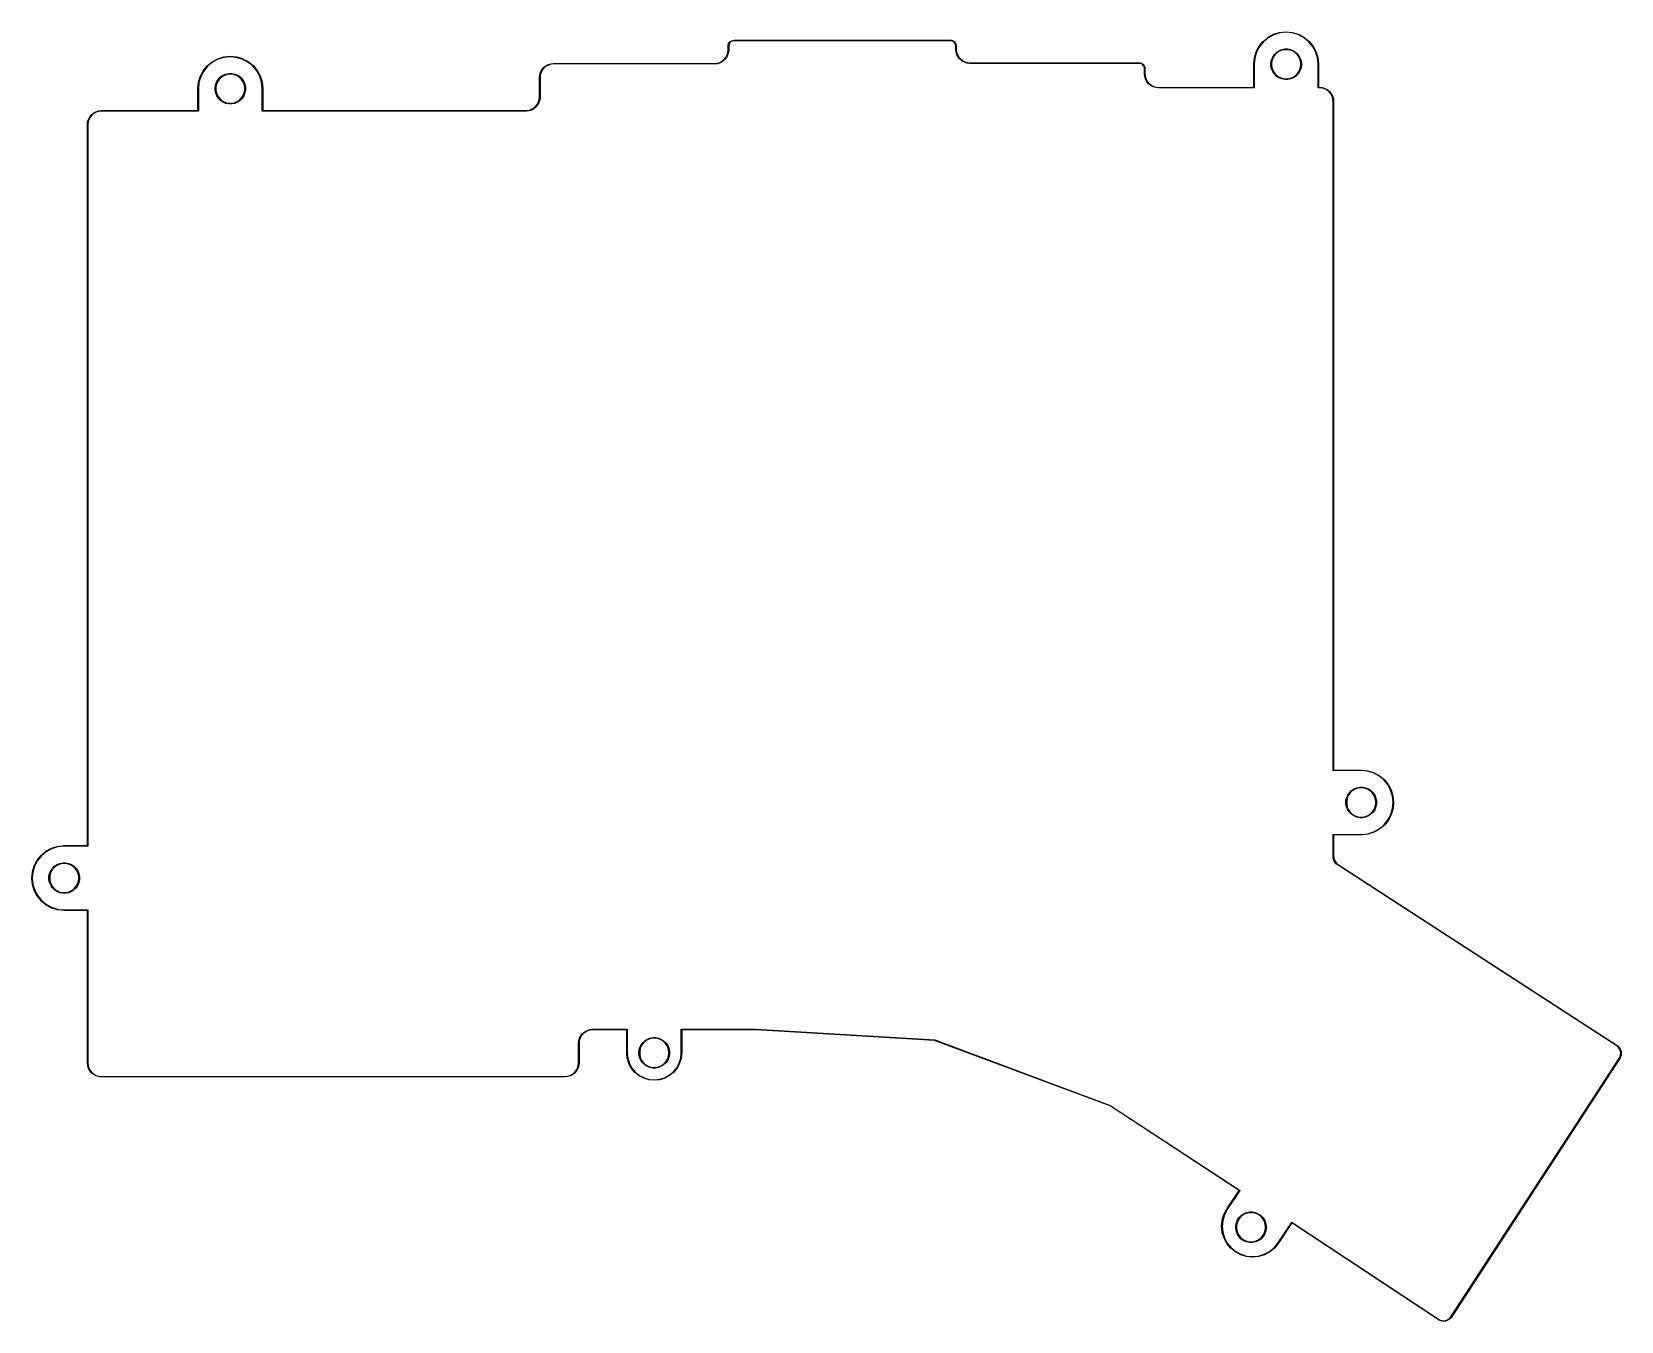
# Model space of a CAD drawing. Extents: x 54 to 214, y -187 to -57.
import ezdxf

# ---------------------------------------------------------------- set-up
doc = ezdxf.new("R2010")
doc.units = 0
doc.layers.add('BLACK', color=7, linetype='CONTINUOUS')

msp = doc.modelspace()

# ---------------------------------------------------------------- linework, layer by layer
at = {"layer": 'BLACK', "linetype": 'CONTINUOUS'}
for p, q in [((178.075, -58.0007), (178.564, -57.5964)), ((178.594, -57.6365), (178.109, -58.0376)), ((178.564, -57.5961), (178.566, -57.5949)), ((178.564, -57.5964), (178.564, -57.5961)), ((178.566, -57.5949), (178.568, -57.5936)), ((178.568, -57.5936), (179.126, -57.292)), ((179.148, -57.3371), (178.594, -57.6365)), ((179.126, -57.2918), (179.129, -57.2909)), ((179.126, -57.292), (179.126, -57.2918)), ((179.126, -57.292), (179.126, -57.292)), ((179.126, -57.292), (179.126, -57.292)), ((179.129, -57.2909), (179.131, -57.2901)), ((179.131, -57.2901), (179.737, -57.1025)), ((179.749, -57.151), (179.148, -57.3371)), ((179.737, -57.1024), (179.739, -57.102)), ((179.737, -57.1025), (179.737, -57.1024)), ((179.737, -57.1025), (179.737, -57.1025)), ((179.739, -57.102), (179.741, -57.1015)), ((179.741, -57.1015), (180.372, -57.0352)), ((180.375, -57.0852), (179.749, -57.151)), ((180.372, -57.0352), (180.373, -57.0352)), ((180.373, -57.0352), (180.375, -57.0352)), ((180.375, -57.0352), (180.377, -57.0352)), ((181.002, -57.1422), (180.375, -57.0852)), ((180.377, -57.0352), (181.009, -57.0927)), ((181.606, -57.3199), (181.002, -57.1422)), ((181.009, -57.0927), (181.011, -57.0932)), ((181.009, -57.0927), (181.009, -57.0927)), ((181.009, -57.0927), (181.009, -57.0927)), ((181.011, -57.0932), (181.014, -57.0936)), ((181.014, -57.0936), (181.622, -57.2727)), ((182.163, -57.6115), (181.606, -57.3199)), ((181.622, -57.2727), (181.622, -57.2728)), ((181.622, -57.2728), (181.624, -57.2737)), ((181.624, -57.2737), (181.627, -57.2745)), ((181.627, -57.2745), (182.189, -57.5684)), ((182.654, -58.0059), (182.163, -57.6115)), ((182.189, -57.5684), (182.189, -57.5685)), ((182.189, -57.5685), (182.191, -57.5698)), ((182.191, -57.5698), (182.193, -57.571)), ((182.193, -57.571), (182.687, -57.9685)), ((123.95, -59.3873), (124.028, -59.131)), ((124.076, -59.1431), (123.998, -59.4041)), ((124.028, -59.131), (124.054, -58.8633)), ((124.054, -58.4811), (124.065, -58.3701)), ((124.054, -58.4823), (124.054, -58.4811)), ((124.054, -58.4811), (124.054, -58.4811)), ((124.054, -58.8633), (124.054, -58.4823)), ((124.065, -58.3697), (124.066, -58.3675)), ((124.065, -58.3701), (124.065, -58.3697)), ((124.066, -58.3653), (124.098, -58.2585)), ((124.066, -58.3675), (124.066, -58.3653)), ((124.077, -59.1409), (124.076, -59.1431)), ((124.104, -58.8669), (124.077, -59.1383)), ((124.077, -59.1383), (124.077, -59.1386)), ((124.077, -59.1386), (124.077, -59.1409)), ((124.098, -58.2582), (124.099, -58.256)), ((124.098, -58.2585), (124.098, -58.2582)), ((124.099, -58.256), (124.1, -58.254)), ((124.1, -58.254), (124.152, -58.1555)), ((124.115, -58.3774), (124.104, -58.4847)), ((124.104, -58.4847), (124.104, -58.8657)), ((124.104, -58.8657), (124.104, -58.8669)), ((124.104, -58.8669), (124.104, -58.8669)), ((124.145, -58.2753), (124.115, -58.3774)), ((124.195, -58.1811), (124.145, -58.2753)), ((124.152, -58.1555), (124.153, -58.1552)), ((124.153, -58.1552), (124.154, -58.1533)), ((124.154, -58.1533), (124.155, -58.1514)), ((124.155, -58.1514), (124.226, -58.065)), ((124.263, -58.0985), (124.195, -58.1811)), ((124.226, -58.0647), (124.227, -58.0632)), ((124.226, -58.065), (124.226, -58.0647)), ((124.226, -58.065), (124.226, -58.065)), ((124.226, -58.065), (124.226, -58.065)), ((124.227, -58.0632), (124.229, -58.0615)), ((124.229, -58.0615), (124.315, -57.9904)), ((124.345, -58.0305), (124.263, -58.0985)), ((124.315, -57.9902), (124.317, -57.989)), ((124.315, -57.9904), (124.315, -57.9902)), ((124.315, -57.9904), (124.315, -57.9904)), ((124.315, -57.9904), (124.315, -57.9904)), ((124.317, -57.989), (124.319, -57.9877)), ((124.319, -57.9877), (124.417, -57.9347)), ((124.439, -57.9798), (124.345, -58.0305)), ((124.417, -57.9345), (124.42, -57.9336)), ((124.417, -57.9347), (124.417, -57.9345)), ((124.417, -57.9347), (124.417, -57.9347)), ((124.417, -57.9347), (124.417, -57.9347)), ((124.42, -57.9336), (124.422, -57.9328)), ((124.422, -57.9328), (124.528, -57.8998)), ((124.541, -57.9483), (124.439, -57.9798)), ((124.528, -57.8998), (124.529, -57.8997)), ((124.529, -57.8997), (124.531, -57.8993)), ((124.531, -57.8993), (124.533, -57.8988)), ((124.533, -57.8988), (124.644, -57.8872)), ((124.648, -57.937), (124.541, -57.9483)), ((124.644, -57.8872), (124.644, -57.8871)), ((124.644, -57.8871), (124.645, -57.8871)), ((124.645, -57.8871), (124.646, -57.887)), ((124.646, -57.887), (124.649, -57.887)), ((124.651, -57.937), (124.648, -57.937)), ((124.649, -57.887), (124.649, -57.887)), ((124.649, -57.887), (146.496, -57.887)), ((146.493, -57.937), (124.651, -57.937)), ((146.601, -57.9475), (146.493, -57.937)), ((146.496, -57.887), (146.497, -57.8871)), ((146.497, -57.8871), (146.497, -57.8871)), ((146.497, -57.8871), (146.608, -57.898)), ((146.703, -57.9783), (146.601, -57.9475)), ((146.608, -57.898), (146.608, -57.898)), ((146.608, -57.898), (146.611, -57.8985)), ((146.611, -57.8985), (146.613, -57.899)), ((146.613, -57.899), (146.72, -57.9312)), ((146.797, -58.0284), (146.703, -57.9783)), ((146.72, -57.9312), (146.72, -57.9313)), ((146.72, -57.9313), (146.722, -57.9322)), ((146.722, -57.9322), (146.724, -57.933)), ((146.724, -57.933), (146.822, -57.9854)), ((146.879, -58.0958), (146.797, -58.0284)), ((146.822, -57.9854), (146.823, -57.9856)), ((146.823, -57.9856), (146.825, -57.9869)), ((146.825, -57.9869), (146.827, -57.9881)), ((146.827, -57.9881), (146.913, -58.0586)), ((146.947, -58.178), (146.879, -58.0958)), ((146.913, -58.0586), (146.913, -58.0586)), ((146.913, -58.0586), (146.913, -58.0586)), ((146.913, -58.0586), (146.913, -58.0588)), ((146.913, -58.0588), (146.915, -58.0604)), ((146.915, -58.0604), (146.916, -58.062)), ((146.916, -58.062), (146.988, -58.148)), ((146.998, -58.2718), (146.947, -58.178)), ((146.988, -58.148), (146.988, -58.148)), ((146.988, -58.148), (146.988, -58.148)), ((146.988, -58.148), (146.988, -58.1483)), ((146.988, -58.1483), (146.989, -58.1502)), ((146.989, -58.1502), (146.99, -58.152)), ((146.99, -58.152), (147.043, -58.2501)), ((147.03, -58.3736), (146.998, -58.2718)), ((147.041, -58.4809), (147.03, -58.3736)), ((147.041, -58.4836), (147.041, -58.4809)), ((147.041, -58.8007), (147.041, -58.4836)), ((147.041, -58.8011), (147.041, -58.8007)), ((147.041, -58.8014), (147.041, -58.8011)), ((147.041, -58.8022), (147.041, -58.8014)), ((147.041, -58.8108), (147.041, -58.8022)), ((147.041, -58.8022), (147.041, -58.8022)), ((147.041, -58.8119), (147.041, -58.8108)), ((147.041, -58.813), (147.041, -58.8119)), ((147.041, -58.8134), (147.041, -58.813)), ((147.07, -59.0845), (147.041, -58.8134)), ((147.043, -58.2501), (147.043, -58.2501)), ((147.043, -58.2501), (147.043, -58.2501)), ((147.043, -58.2501), (147.044, -58.2505)), ((147.044, -58.2505), (147.044, -58.2526)), ((147.044, -58.2526), (147.045, -58.2546)), ((147.045, -58.2546), (147.078, -58.3612)), ((147.07, -59.0867), (147.07, -59.0845)), ((147.071, -59.089), (147.07, -59.0867)), ((147.071, -59.0893), (147.071, -59.089)), ((147.151, -59.3498), (147.071, -59.0893)), ((147.078, -58.3612), (147.078, -58.3615)), ((147.078, -58.3615), (147.079, -58.3638)), ((147.079, -58.3638), (147.079, -58.366)), ((147.079, -58.366), (147.091, -58.4769)), ((147.091, -58.4769), (147.091, -58.4772)), ((147.091, -58.4772), (147.091, -58.4783)), ((147.091, -58.4783), (147.091, -58.4794)), ((147.091, -58.4794), (147.091, -58.4822)), ((147.091, -58.4822), (147.091, -58.4823)), ((147.091, -58.4823), (147.091, -58.8009)), ((147.091, -58.8009), (147.091, -58.8094)), ((147.091, -58.8094), (147.119, -59.0769)), ((147.119, -59.0769), (147.198, -59.3326)), ((147.152, -59.3518), (147.151, -59.3498)), ((147.153, -59.3539), (147.152, -59.3518)), ((147.153, -59.3543), (147.153, -59.3539)), ((147.283, -59.5941), (147.153, -59.3543)), ((147.198, -59.3326), (147.326, -59.5681)), ((177.185, -59.6715), (177.369, -59.0643)), ((177.416, -59.0811), (177.234, -59.6836)), ((177.369, -59.064), (177.37, -59.0619)), ((177.369, -59.0643), (177.369, -59.064)), ((177.37, -59.0619), (177.371, -59.0598)), ((177.371, -59.0598), (177.668, -58.4997)), ((177.711, -58.5254), (177.416, -59.0811)), ((177.668, -58.4997), (177.669, -58.4994)), ((177.669, -58.4994), (177.67, -58.4976)), ((177.67, -58.4976), (177.671, -58.4957)), ((177.671, -58.4957), (178.072, -58.0041)), ((178.109, -58.0376), (177.711, -58.5254)), ((178.072, -58.0039), (178.074, -58.0023)), ((178.072, -58.0041), (178.072, -58.0039)), ((178.074, -58.0023), (178.075, -58.0007)), ((179.035, -59.5817), (179.203, -59.3299)), ((179.257, -59.3743), (179.097, -59.6147)), ((179.203, -59.3299), (179.417, -59.1157)), ((179.462, -59.1698), (179.257, -59.3743)), ((179.417, -59.1157), (179.669, -58.9474)), ((179.702, -59.0092), (179.462, -59.1698)), ((179.669, -58.9474), (179.949, -58.8315)), ((179.969, -58.8985), (179.702, -59.0092)), ((179.949, -58.8315), (180.246, -58.7724)), ((180.253, -58.8421), (179.969, -58.8985)), ((180.246, -58.7724), (180.549, -58.7724)), ((180.542, -58.8421), (180.253, -58.8421)), ((180.826, -58.8985), (180.542, -58.8421)), ((180.549, -58.7724), (180.846, -58.8315)), ((181.093, -59.0092), (180.826, -58.8985)), ((180.846, -58.8315), (181.126, -58.9474)), ((181.333, -59.1698), (181.093, -59.0092)), ((181.126, -58.9474), (181.378, -59.1157)), ((181.538, -59.3743), (181.333, -59.1698)), ((181.378, -59.1157), (181.592, -59.3299)), ((181.698, -59.6147), (181.538, -59.3743)), ((181.592, -59.3299), (181.76, -59.5817)), ((183.058, -58.488), (182.654, -58.0059)), ((182.687, -57.9685), (182.687, -57.9687)), ((182.687, -57.9687), (182.689, -57.9703)), ((182.689, -57.9703), (182.691, -57.9719)), ((182.691, -57.9719), (183.098, -58.4578)), ((183.362, -59.0396), (183.058, -58.488)), ((183.098, -58.4578), (183.098, -58.4581)), ((183.098, -58.4581), (183.1, -58.46)), ((183.1, -58.46), (183.101, -58.4618)), ((183.101, -58.4618), (183.407, -59.0176)), ((183.552, -59.6395), (183.362, -59.0396)), ((183.407, -59.0176), (183.407, -59.018)), ((183.407, -59.018), (183.408, -59.02)), ((183.408, -59.02), (183.409, -59.0221)), ((183.409, -59.0221), (183.6, -59.6267)), ((70.7542, -61.5363), (71.0519, -60.9762)), ((71.0519, -60.9762), (71.0521, -60.9759)), ((71.0521, -60.9759), (71.0534, -60.9741)), ((71.0534, -60.9741), (71.0546, -60.9722)), ((71.0546, -60.9722), (71.4555, -60.4806)), ((71.4927, -60.5141), (71.0949, -61.0019)), ((71.4555, -60.4806), (71.4557, -60.4804)), ((71.4557, -60.4804), (71.4574, -60.4788)), ((71.4574, -60.4788), (71.459, -60.4772)), ((71.459, -60.4772), (71.9477, -60.0729)), ((71.9777, -60.113), (71.4927, -60.5141)), ((71.9477, -60.0729), (71.948, -60.0726)), ((71.948, -60.0726), (71.9499, -60.0714)), ((71.9499, -60.0714), (71.9517, -60.0701)), ((71.9517, -60.0701), (72.5097, -59.7685)), ((72.5313, -59.8136), (71.9777, -60.113)), ((72.5097, -59.7685), (72.51, -59.7683)), ((72.5097, -59.7685), (72.5097, -59.7685)), ((72.5097, -59.7685), (72.5097, -59.7685)), ((72.51, -59.7683), (72.5121, -59.7674)), ((72.5121, -59.7674), (72.5142, -59.7666)), ((72.5142, -59.7666), (73.1201, -59.579)), ((73.1325, -59.6275), (72.5313, -59.8136)), ((73.1201, -59.579), (73.1204, -59.5789)), ((73.1201, -59.579), (73.1201, -59.579)), ((73.1204, -59.5789), (73.1227, -59.5785)), ((73.1227, -59.5785), (73.1249, -59.578)), ((73.1249, -59.578), (73.7557, -59.5117)), ((73.7585, -59.5617), (73.1325, -59.6275)), ((73.7557, -59.5117), (73.756, -59.5117)), ((73.756, -59.5117), (73.7583, -59.5117)), ((73.7583, -59.5117), (73.7606, -59.5117)), ((74.3853, -59.6187), (73.7585, -59.5617)), ((73.7606, -59.5117), (74.3923, -59.5692)), ((74.9891, -59.7964), (74.3853, -59.6187)), ((74.3923, -59.5692), (74.3923, -59.5692)), ((74.3923, -59.5692), (74.3926, -59.5692)), ((74.3926, -59.5692), (74.3948, -59.5697)), ((74.3948, -59.5697), (74.397, -59.5701)), ((74.397, -59.5701), (75.0055, -59.7492)), ((75.5468, -60.088), (74.9891, -59.7964)), ((75.0055, -59.7492), (75.0059, -59.7493)), ((75.0059, -59.7493), (75.008, -59.7502)), ((75.008, -59.7502), (75.0101, -59.751)), ((75.0101, -59.751), (75.5722, -60.0449)), ((76.0373, -60.4824), (75.5468, -60.088)), ((75.5722, -60.0449), (75.5725, -60.045)), ((75.5725, -60.045), (75.5744, -60.0463)), ((75.5744, -60.0463), (75.5762, -60.0475)), ((75.5762, -60.0475), (76.0706, -60.445)), ((76.4419, -60.9645), (76.0373, -60.4824)), ((76.0706, -60.445), (76.0708, -60.4452)), ((76.0708, -60.4452), (76.0724, -60.4468)), ((76.0724, -60.4468), (76.0741, -60.4484)), ((76.0741, -60.4484), (76.4818, -60.9343)), ((76.7451, -61.5161), (76.4419, -60.9645)), ((76.4818, -60.9343), (76.482, -60.9346)), ((76.482, -60.9346), (76.4833, -60.9365)), ((76.4833, -60.9365), (76.4845, -60.9383)), ((76.4845, -60.9383), (76.7901, -61.4941)), ((105.112, -61.1144), (105.24, -60.8737)), ((105.283, -60.8993), (105.158, -61.1357)), ((105.24, -60.8737), (105.241, -60.8734)), ((105.241, -60.8734), (105.242, -60.8715)), ((105.242, -60.8715), (105.243, -60.8696)), ((105.243, -60.8696), (105.415, -60.6583)), ((105.453, -60.6918), (105.283, -60.8993)), ((105.415, -60.6583), (105.416, -60.6581)), ((105.415, -60.6583), (105.415, -60.6583)), ((105.415, -60.6583), (105.415, -60.6583)), ((105.416, -60.6581), (105.417, -60.6565)), ((105.417, -60.6565), (105.419, -60.6549)), ((105.419, -60.6549), (105.629, -60.4811)), ((105.659, -60.5212), (105.453, -60.6918)), ((105.629, -60.4809), (105.631, -60.4796)), ((105.629, -60.4811), (105.629, -60.4809)), ((105.631, -60.4796), (105.633, -60.4783)), ((105.633, -60.4783), (105.873, -60.3487)), ((105.894, -60.3938), (105.659, -60.5212)), ((105.873, -60.3485), (105.875, -60.3476)), ((105.873, -60.3487), (105.873, -60.3485)), ((105.873, -60.3487), (105.873, -60.3487)), ((105.873, -60.3487), (105.873, -60.3487)), ((105.875, -60.3476), (105.877, -60.3468)), ((105.877, -60.3468), (106.138, -60.2662)), ((106.15, -60.3146), (105.894, -60.3938)), ((106.138, -60.266), (106.14, -60.2656)), ((106.138, -60.2662), (106.138, -60.266)), ((106.14, -60.2656), (106.142, -60.2652)), ((106.142, -60.2652), (106.414, -60.2367)), ((106.418, -60.2865), (106.15, -60.3146)), ((106.414, -60.2367), (106.414, -60.2366)), ((106.414, -60.2366), (106.415, -60.2366)), ((106.415, -60.2366), (106.416, -60.2365)), ((106.416, -60.2365), (106.425, -60.2365)), ((106.426, -60.2865), (106.418, -60.2865)), ((106.425, -60.2365), (106.425, -60.2365)), ((106.425, -60.2365), (122.682, -60.2365)), ((122.683, -60.2865), (106.426, -60.2865)), ((122.682, -60.2365), (122.69, -60.2365)), ((122.692, -60.2865), (122.683, -60.2865)), ((122.683, -60.2865), (122.683, -60.2865)), ((122.69, -60.2365), (122.958, -60.2084)), ((122.693, -60.2864), (122.692, -60.2865)), ((122.694, -60.2864), (122.693, -60.2864)), ((122.966, -60.2578), (122.694, -60.2863)), ((122.694, -60.2863), (122.694, -60.2864)), ((122.958, -60.2084), (123.214, -60.1292)), ((122.968, -60.2574), (122.966, -60.2578)), ((122.97, -60.2569), (122.968, -60.2574)), ((123.231, -60.1762), (122.97, -60.2568)), ((122.97, -60.2568), (122.97, -60.2569)), ((123.214, -60.1292), (123.449, -60.0018)), ((123.233, -60.1754), (123.231, -60.1762)), ((123.235, -60.1745), (123.233, -60.1754)), ((123.475, -60.0447), (123.235, -60.1743)), ((123.235, -60.1743), (123.235, -60.1745)), ((123.449, -60.0018), (123.655, -59.8312)), ((123.477, -60.0434), (123.475, -60.0447)), ((123.479, -60.0421), (123.477, -60.0434)), ((123.689, -59.8681), (123.479, -60.0419)), ((123.479, -60.0419), (123.479, -60.0421)), ((123.655, -59.8312), (123.825, -59.6237)), ((123.691, -59.8666), (123.689, -59.8681)), ((123.692, -59.8649), (123.691, -59.8666)), ((123.693, -59.8647), (123.692, -59.8649)), ((123.865, -59.6534), (123.693, -59.8647)), ((123.825, -59.6237), (123.95, -59.3873)), ((123.866, -59.6515), (123.865, -59.6534)), ((123.867, -59.6496), (123.866, -59.6515)), ((123.868, -59.6493), (123.867, -59.6496)), ((123.996, -59.4086), (123.868, -59.6493)), ((123.997, -59.4065), (123.996, -59.4086)), ((123.998, -59.4041), (123.997, -59.4044)), ((123.997, -59.4044), (123.997, -59.4065)), ((147.284, -59.596), (147.283, -59.5941)), ((147.285, -59.5979), (147.284, -59.596)), ((147.286, -59.5981), (147.285, -59.5979)), ((147.459, -59.8082), (147.286, -59.5981)), ((147.326, -59.5681), (147.496, -59.7744)), ((147.461, -59.8098), (147.459, -59.8082)), ((147.463, -59.8114), (147.461, -59.8098)), ((147.463, -59.8116), (147.463, -59.8114)), ((147.674, -59.984), (147.463, -59.8116)), ((147.496, -59.7744), (147.704, -59.9437)), ((147.676, -59.9852), (147.674, -59.984)), ((147.678, -59.9865), (147.676, -59.9852)), ((147.678, -59.9867), (147.678, -59.9865)), ((147.919, -60.1147), (147.678, -59.9867)), ((147.704, -59.9437), (147.94, -60.0694)), ((147.921, -60.1155), (147.919, -60.1147)), ((147.923, -60.1164), (147.921, -60.1155)), ((147.923, -60.1165), (147.923, -60.1164)), ((148.184, -60.1953), (147.923, -60.1165)), ((147.94, -60.0694), (148.197, -60.1468)), ((148.187, -60.1958), (148.184, -60.1953)), ((148.189, -60.1962), (148.187, -60.1958)), ((148.189, -60.1963), (148.189, -60.1962)), ((148.461, -60.2229), (148.189, -60.1963)), ((148.197, -60.1468), (148.464, -60.173)), ((148.461, -60.2229), (148.461, -60.2229)), ((148.462, -60.223), (148.461, -60.2229)), ((165.543, -60.223), (148.462, -60.223)), ((148.464, -60.173), (165.546, -60.173)), ((165.651, -60.2335), (165.543, -60.223)), ((165.546, -60.173), (165.547, -60.1731)), ((165.547, -60.1731), (165.547, -60.1731)), ((165.547, -60.1731), (165.658, -60.184)), ((165.753, -60.2643), (165.651, -60.2335)), ((165.658, -60.184), (165.658, -60.184)), ((165.658, -60.184), (165.661, -60.1845)), ((165.661, -60.1845), (165.663, -60.185)), ((165.663, -60.185), (165.77, -60.2172)), ((165.847, -60.3144), (165.753, -60.2643)), ((165.77, -60.2172), (165.77, -60.2173)), ((165.77, -60.2173), (165.772, -60.2182)), ((165.772, -60.2182), (165.774, -60.219)), ((165.774, -60.219), (165.873, -60.2714)), ((165.929, -60.3818), (165.847, -60.3144)), ((165.873, -60.2714), (165.873, -60.2716)), ((165.873, -60.2716), (165.875, -60.2729)), ((165.875, -60.2729), (165.877, -60.2741)), ((165.877, -60.2741), (165.963, -60.3446)), ((165.997, -60.464), (165.929, -60.3818)), ((165.963, -60.3446), (165.963, -60.3446)), ((165.963, -60.3446), (165.963, -60.3446)), ((165.963, -60.3446), (165.963, -60.3448)), ((165.963, -60.3448), (165.965, -60.3464)), ((165.965, -60.3464), (165.966, -60.348)), ((165.966, -60.348), (166.038, -60.434)), ((166.048, -60.5578), (165.997, -60.464)), ((166.038, -60.434), (166.038, -60.434)), ((166.038, -60.434), (166.038, -60.434)), ((166.038, -60.434), (166.038, -60.4343)), ((166.038, -60.4343), (166.039, -60.4362)), ((166.039, -60.4362), (166.04, -60.438)), ((166.04, -60.438), (166.093, -60.5361)), ((166.08, -60.6596), (166.048, -60.5578)), ((166.091, -60.7669), (166.08, -60.6596)), ((166.091, -60.7696), (166.091, -60.7669)), ((166.091, -61.2772), (166.091, -60.7696)), ((166.093, -60.5361), (166.093, -60.5361)), ((166.093, -60.5361), (166.093, -60.5361)), ((166.093, -60.5361), (166.094, -60.5365)), ((166.094, -60.5365), (166.094, -60.5386)), ((166.094, -60.5386), (166.095, -60.5406)), ((166.095, -60.5406), (166.128, -60.6472)), ((166.128, -60.6472), (166.128, -60.6475)), ((166.128, -60.6475), (166.129, -60.6498)), ((166.129, -60.6498), (166.129, -60.652)), ((166.129, -60.652), (166.141, -60.7629)), ((166.141, -60.7629), (166.141, -60.7632)), ((166.141, -60.7632), (166.141, -60.7643)), ((166.141, -60.7643), (166.141, -60.7654)), ((166.141, -60.7654), (166.141, -60.7682)), ((166.141, -60.7682), (166.141, -60.7683)), ((166.141, -60.7683), (166.141, -61.2774)), ((177.123, -60.3076), (177.185, -59.6763)), ((177.123, -60.3088), (177.123, -60.3076)), ((177.123, -60.3076), (177.123, -60.3076)), ((177.123, -62.6495), (177.123, -60.3088)), ((177.234, -59.6836), (177.172, -60.3112)), ((177.172, -60.3112), (177.172, -62.6733)), ((177.185, -59.6737), (177.185, -59.6715)), ((177.185, -59.676), (177.185, -59.6737)), ((177.185, -59.6763), (177.185, -59.676)), ((178.86, -60.1586), (178.919, -59.8615)), ((178.86, -60.4614), (178.86, -60.1586)), ((178.919, -60.7585), (178.86, -60.4614)), ((178.919, -59.8615), (179.035, -59.5817)), ((179.035, -61.0383), (178.919, -60.7585)), ((178.986, -59.8818), (178.93, -60.1654)), ((178.93, -60.1654), (178.93, -60.4546)), ((178.93, -60.4546), (178.986, -60.7382)), ((179.097, -59.6147), (178.986, -59.8818)), ((178.986, -60.7382), (179.097, -61.0053)), ((181.809, -59.8818), (181.698, -59.6147)), ((181.698, -61.0053), (181.809, -60.7382)), ((181.76, -59.5817), (181.876, -59.8615)), ((181.876, -60.7585), (181.76, -61.0383)), ((181.865, -60.1654), (181.809, -59.8818)), ((181.809, -60.7382), (181.865, -60.4546)), ((181.865, -60.4546), (181.865, -60.1654)), ((181.876, -59.8615), (181.935, -60.1586)), ((181.935, -60.4614), (181.876, -60.7585)), ((181.935, -60.1586), (181.935, -60.4614)), ((183.622, -60.2661), (183.552, -59.6395)), ((183.6, -59.6267), (183.6, -59.6271)), ((183.6, -59.6271), (183.601, -59.6293)), ((183.601, -59.6293), (183.601, -59.6315)), ((183.601, -59.6315), (183.672, -60.2618)), ((183.623, -60.31), (183.622, -60.2661)), ((183.623, -62.6733), (183.623, -60.31)), ((183.672, -60.2618), (183.672, -60.2622)), ((183.672, -60.2622), (183.672, -60.2633)), ((183.672, -60.2633), (183.672, -60.2644)), ((183.672, -60.2644), (183.672, -60.3087)), ((183.672, -60.3087), (183.672, -60.3088)), ((183.672, -60.3088), (183.672, -62.6495)), ((70.5061, -62.7841), (70.568, -62.1528)), ((70.6175, -62.1601), (70.556, -62.7877)), ((70.568, -62.1528), (70.5681, -62.1525)), ((70.5681, -62.1525), (70.5685, -62.1502)), ((70.5685, -62.1502), (70.569, -62.148)), ((70.569, -62.148), (70.7523, -61.5408)), ((70.7994, -61.5576), (70.6175, -62.1601)), ((70.7523, -61.5408), (70.7524, -61.5405)), ((70.7524, -61.5405), (70.7533, -61.5384)), ((70.7533, -61.5384), (70.7542, -61.5363)), ((71.0949, -61.0019), (70.7994, -61.5576)), ((72.2434, -62.6351), (72.3025, -62.338)), ((72.3025, -62.338), (72.4184, -62.0582)), ((72.3695, -62.3583), (72.3131, -62.6419)), ((72.4802, -62.0912), (72.3695, -62.3583)), ((72.4184, -62.0582), (72.5867, -61.8064)), ((72.6408, -61.8508), (72.4802, -62.0912)), ((72.5867, -61.8064), (72.8009, -61.5922)), ((72.8453, -61.6463), (72.6408, -61.8508)), ((72.8009, -61.5922), (73.0527, -61.4239)), ((73.0857, -61.4857), (72.8453, -61.6463)), ((73.0527, -61.4239), (73.3325, -61.308)), ((73.3528, -61.375), (73.0857, -61.4857)), ((73.3325, -61.308), (73.6296, -61.2489)), ((73.6364, -61.3186), (73.3528, -61.375)), ((73.6296, -61.2489), (73.9324, -61.2489)), ((73.9256, -61.3186), (73.6364, -61.3186)), ((74.2092, -61.375), (73.9256, -61.3186)), ((73.9324, -61.2489), (74.2295, -61.308)), ((74.4763, -61.4857), (74.2092, -61.375)), ((74.2295, -61.308), (74.5093, -61.4239)), ((74.7167, -61.6463), (74.4763, -61.4857)), ((74.5093, -61.4239), (74.7611, -61.5922)), ((74.9212, -61.8508), (74.7167, -61.6463)), ((74.7611, -61.5922), (74.9753, -61.8064)), ((75.0818, -62.0912), (74.9212, -61.8508)), ((74.9753, -61.8064), (75.1436, -62.0582)), ((75.1925, -62.3583), (75.0818, -62.0912)), ((75.1436, -62.0582), (75.2595, -62.338)), ((75.2489, -62.6419), (75.1925, -62.3583)), ((75.2595, -62.338), (75.3186, -62.6351)), ((76.9354, -62.116), (76.7451, -61.5161)), ((76.7901, -61.4941), (76.7903, -61.4945)), ((76.7903, -61.4945), (76.7911, -61.4965)), ((76.7911, -61.4965), (76.792, -61.4986)), ((76.792, -61.4986), (76.9838, -62.1032)), ((77.0057, -62.7426), (76.9354, -62.116)), ((76.9838, -62.1032), (76.9839, -62.1036)), ((76.9839, -62.1036), (76.9844, -62.1058)), ((76.9844, -62.1058), (76.9848, -62.108)), ((76.9848, -62.108), (77.0555, -62.7383)), ((105.004, -61.6561), (105.031, -61.3847)), ((105.004, -61.6573), (105.004, -61.6561)), ((105.004, -61.6561), (105.004, -61.6561)), ((105.004, -63.6258), (105.004, -61.6573)), ((105.031, -61.3821), (105.032, -61.3799)), ((105.031, -61.3844), (105.031, -61.3821)), ((105.031, -61.3847), (105.031, -61.3844)), ((105.032, -61.3799), (105.11, -61.1189)), ((105.08, -61.392), (105.054, -61.6597)), ((105.054, -61.6597), (105.054, -63.6282)), ((105.158, -61.1357), (105.08, -61.392)), ((105.11, -61.1189), (105.111, -61.1186)), ((105.111, -61.1165), (105.112, -61.1144)), ((105.111, -61.1186), (105.111, -61.1165)), ((166.091, -61.2776), (166.091, -61.2772)), ((166.091, -61.2779), (166.091, -61.2776)), ((166.091, -61.2787), (166.091, -61.2779)), ((166.091, -61.2873), (166.091, -61.2787)), ((166.091, -61.2787), (166.091, -61.2787)), ((166.091, -61.2884), (166.091, -61.2873)), ((166.091, -61.2895), (166.091, -61.2884)), ((166.091, -61.2899), (166.091, -61.2895)), ((166.12, -61.561), (166.091, -61.2899)), ((166.12, -61.5632), (166.12, -61.561)), ((166.121, -61.5655), (166.12, -61.5632)), ((166.121, -61.5658), (166.121, -61.5655)), ((166.201, -61.8263), (166.121, -61.5658)), ((166.141, -61.2774), (166.141, -61.2859)), ((166.141, -61.2859), (166.169, -61.5534)), ((166.169, -61.5534), (166.248, -61.8091)), ((166.202, -61.8283), (166.201, -61.8263)), ((166.203, -61.8304), (166.202, -61.8283)), ((166.203, -61.8307), (166.203, -61.8304)), ((166.333, -62.0706), (166.203, -61.8307)), ((166.248, -61.8091), (166.376, -62.0446)), ((166.334, -62.0725), (166.333, -62.0706)), ((166.335, -62.0744), (166.334, -62.0725)), ((166.336, -62.0746), (166.335, -62.0744)), ((166.509, -62.2847), (166.336, -62.0746)), ((166.376, -62.0446), (166.546, -62.2509)), ((166.511, -62.2863), (166.509, -62.2847)), ((166.513, -62.2879), (166.511, -62.2863)), ((166.513, -62.2881), (166.513, -62.2879)), ((166.724, -62.4605), (166.513, -62.2881)), ((166.546, -62.2509), (166.754, -62.4202)), ((166.726, -62.4617), (166.724, -62.4605)), ((166.728, -62.463), (166.726, -62.4617)), ((166.728, -62.4632), (166.728, -62.463)), ((166.969, -62.5912), (166.728, -62.4632)), ((166.754, -62.4202), (166.99, -62.5459)), ((166.971, -62.592), (166.969, -62.5912)), ((166.973, -62.5929), (166.971, -62.592)), ((166.973, -62.593), (166.973, -62.5929)), ((167.234, -62.6718), (166.973, -62.593)), ((166.99, -62.5459), (167.247, -62.6233)), ((179.203, -61.2901), (179.035, -61.0383)), ((179.097, -61.0053), (179.257, -61.2457)), ((179.417, -61.5043), (179.203, -61.2901)), ((179.257, -61.2457), (179.462, -61.4502)), ((179.669, -61.6726), (179.417, -61.5043)), ((179.462, -61.4502), (179.702, -61.6108)), ((179.949, -61.7885), (179.669, -61.6726)), ((179.702, -61.6108), (179.969, -61.7215)), ((180.246, -61.8476), (179.949, -61.7885)), ((179.969, -61.7215), (180.253, -61.7779)), ((180.549, -61.8476), (180.246, -61.8476)), ((180.253, -61.7779), (180.542, -61.7779)), ((180.542, -61.7779), (180.826, -61.7215)), ((180.846, -61.7885), (180.549, -61.8476)), ((180.826, -61.7215), (181.093, -61.6108)), ((181.126, -61.6726), (180.846, -61.7885)), ((181.093, -61.6108), (181.333, -61.4502)), ((181.378, -61.5043), (181.126, -61.6726)), ((181.333, -61.4502), (181.538, -61.2457)), ((181.592, -61.2901), (181.378, -61.5043)), ((181.538, -61.2457), (181.698, -61.0053)), ((181.76, -61.0383), (181.592, -61.2901)), ((70.506, -62.7853), (70.5061, -62.7841)), ((70.506, -64.999), (70.506, -62.7853)), ((70.5061, -62.7841), (70.5061, -62.7841)), ((70.556, -62.7877), (70.556, -65.0228)), ((72.2434, -62.9379), (72.2434, -62.6351)), ((72.3025, -63.235), (72.2434, -62.9379)), ((72.4184, -63.5148), (72.3025, -63.235)), ((72.3131, -62.6419), (72.3131, -62.9311)), ((72.3131, -62.9311), (72.3695, -63.2147)), ((72.3695, -63.2147), (72.4802, -63.4818)), ((72.5867, -63.7666), (72.4184, -63.5148)), ((72.4802, -63.4818), (72.6408, -63.7222)), ((72.8009, -63.9808), (72.5867, -63.7666)), ((72.6408, -63.7222), (72.8453, -63.9267)), ((73.0527, -64.1491), (72.8009, -63.9808)), ((72.8453, -63.9267), (73.0857, -64.0873)), ((73.3325, -64.265), (73.0527, -64.1491)), ((73.0857, -64.0873), (73.3528, -64.198)), ((73.3528, -64.198), (73.6364, -64.2544)), ((73.9256, -64.2544), (74.2092, -64.198)), ((74.2092, -64.198), (74.4763, -64.0873)), ((74.5093, -64.1491), (74.2295, -64.265)), ((74.4763, -64.0873), (74.7167, -63.9267)), ((74.7611, -63.9808), (74.5093, -64.1491)), ((74.7167, -63.9267), (74.9212, -63.7222)), ((74.9753, -63.7666), (74.7611, -63.9808)), ((74.9212, -63.7222), (75.0818, -63.4818)), ((75.1436, -63.5148), (74.9753, -63.7666)), ((75.0818, -63.4818), (75.1925, -63.2147)), ((75.2595, -63.235), (75.1436, -63.5148)), ((75.1925, -63.2147), (75.2489, -62.9311)), ((75.2489, -62.9311), (75.2489, -62.6419)), ((75.3186, -62.9379), (75.2595, -63.235)), ((75.3186, -62.6351), (75.3186, -62.9379)), ((77.006, -62.7865), (77.0057, -62.7426)), ((77.006, -65.0228), (77.006, -62.7865)), ((77.0555, -62.7383), (77.0556, -62.7387)), ((77.0556, -62.7387), (77.0556, -62.7398)), ((77.0556, -62.7398), (77.0557, -62.7409)), ((77.0557, -62.7409), (77.056, -62.7852)), ((77.056, -62.7852), (77.056, -62.7853)), ((77.056, -62.7853), (77.056, -64.999)), ((104.775, -64.3862), (104.9, -64.1498)), ((104.946, -64.1711), (104.818, -64.4118)), ((104.9, -64.1498), (104.978, -63.8935)), ((104.947, -64.169), (104.946, -64.1711)), ((104.948, -64.1666), (104.947, -64.1669)), ((104.947, -64.1669), (104.947, -64.169)), ((105.026, -63.9056), (104.948, -64.1666)), ((104.978, -63.8935), (105.004, -63.6258)), ((105.027, -63.9034), (105.026, -63.9056)), ((105.054, -63.6294), (105.027, -63.9008)), ((105.027, -63.9008), (105.027, -63.9011)), ((105.027, -63.9011), (105.027, -63.9034)), ((105.054, -63.6282), (105.054, -63.6294)), ((105.054, -63.6294), (105.054, -63.6294)), ((167.237, -62.6723), (167.234, -62.6718)), ((167.239, -62.6727), (167.237, -62.6723)), ((167.239, -62.6728), (167.239, -62.6727)), ((167.511, -62.6994), (167.239, -62.6728)), ((167.247, -62.6233), (167.514, -62.6495)), ((167.512, -62.6995), (167.511, -62.6994)), ((167.511, -62.6994), (167.511, -62.6994)), ((177.146, -62.6995), (167.512, -62.6995)), ((167.514, -62.6495), (177.123, -62.6495)), ((177.147, -62.6996), (177.146, -62.6995)), ((177.15, -62.6993), (177.147, -62.6996)), ((177.152, -62.6991), (177.15, -62.6993)), ((177.157, -62.6977), (177.152, -62.6991)), ((177.161, -62.6954), (177.157, -62.6977)), ((177.165, -62.6923), (177.161, -62.6954)), ((177.168, -62.6885), (177.165, -62.6923)), ((177.171, -62.6841), (177.168, -62.6885)), ((177.172, -62.6794), (177.171, -62.6841)), ((177.172, -62.6733), (177.173, -62.6745)), ((177.173, -62.6745), (177.172, -62.6794)), ((183.622, -62.6745), (183.623, -62.6733)), ((183.623, -62.6794), (183.622, -62.6745)), ((183.624, -62.6841), (183.623, -62.6794)), ((183.627, -62.6885), (183.624, -62.6841)), ((183.63, -62.6923), (183.627, -62.6885)), ((183.634, -62.6954), (183.63, -62.6923)), ((183.638, -62.6977), (183.634, -62.6954)), ((183.643, -62.6991), (183.638, -62.6977)), ((183.646, -62.6995), (183.643, -62.6991)), ((183.647, -62.6996), (183.646, -62.6995)), ((183.646, -62.6995), (183.646, -62.6995)), ((183.649, -62.6995), (183.647, -62.6996)), ((183.768, -62.6995), (183.649, -62.6995)), ((183.672, -62.6495), (183.77, -62.6495)), ((184.035, -62.7257), (183.768, -62.6995)), ((183.77, -62.6495), (183.771, -62.6496)), ((183.771, -62.6496), (183.771, -62.6496)), ((183.771, -62.6496), (184.043, -62.6762)), ((184.292, -62.8031), (184.035, -62.7257)), ((184.043, -62.6762), (184.043, -62.6763)), ((184.043, -62.6763), (184.045, -62.6767)), ((184.045, -62.6767), (184.048, -62.6772)), ((184.048, -62.6772), (184.309, -62.756)), ((184.528, -62.9288), (184.292, -62.8031)), ((184.309, -62.756), (184.309, -62.7561)), ((184.309, -62.7561), (184.311, -62.757)), ((184.311, -62.757), (184.313, -62.7578)), ((184.313, -62.7578), (184.554, -62.8858)), ((184.736, -63.0981), (184.528, -62.9288)), ((184.554, -62.8858), (184.554, -62.886)), ((184.554, -62.886), (184.556, -62.8873)), ((184.556, -62.8873), (184.558, -62.8885)), ((184.558, -62.8885), (184.769, -63.0609)), ((184.906, -63.3044), (184.736, -63.0981)), ((184.769, -63.0609), (184.769, -63.0609)), ((184.769, -63.0609), (184.769, -63.0609)), ((184.769, -63.0609), (184.769, -63.0611)), ((184.769, -63.0611), (184.771, -63.0627)), ((184.771, -63.0627), (184.773, -63.0643)), ((184.773, -63.0643), (184.946, -63.2744)), ((185.034, -63.5399), (184.906, -63.3044)), ((184.946, -63.2744), (184.947, -63.2746)), ((184.947, -63.2746), (184.948, -63.2766)), ((184.948, -63.2766), (184.949, -63.2784)), ((184.949, -63.2784), (185.079, -63.5182)), ((185.113, -63.7956), (185.034, -63.5399)), ((185.079, -63.5182), (185.079, -63.5182)), ((185.079, -63.5182), (185.079, -63.5183)), ((185.079, -63.5183), (185.079, -63.5186)), ((185.079, -63.5186), (185.08, -63.5207)), ((185.08, -63.5207), (185.081, -63.5227)), ((185.081, -63.5227), (185.161, -63.7832)), ((185.141, -64.0631), (185.113, -63.7956)), ((185.141, -64.0716), (185.141, -64.0631)), ((185.141, -131.617), (185.141, -64.0716)), ((185.161, -63.7832), (185.161, -63.7835)), ((185.161, -63.7835), (185.162, -63.7858)), ((185.162, -63.7858), (185.162, -63.788)), ((185.162, -63.788), (185.191, -64.0591)), ((185.191, -64.0591), (185.191, -64.0595)), ((185.191, -64.0595), (185.191, -64.0606)), ((185.191, -64.0606), (185.191, -64.0617)), ((185.191, -64.0617), (185.191, -64.0702)), ((185.191, -64.0702), (185.191, -64.0703)), ((185.191, -64.0703), (185.191, -131.593)), ((59.4558, -65.8769), (59.5838, -65.6362)), ((59.6268, -65.6618), (59.5011, -65.8982)), ((59.5838, -65.6362), (59.584, -65.6359)), ((59.584, -65.6359), (59.5853, -65.634)), ((59.5853, -65.634), (59.5865, -65.6321)), ((59.5865, -65.6321), (59.7589, -65.4208)), ((59.7961, -65.4543), (59.6268, -65.6618)), ((59.7589, -65.4208), (59.7591, -65.4206)), ((59.7589, -65.4208), (59.7589, -65.4208)), ((59.7589, -65.4208), (59.7589, -65.4208)), ((59.7591, -65.4206), (59.7607, -65.419)), ((59.7607, -65.419), (59.7623, -65.4174)), ((59.7623, -65.4174), (59.9724, -65.2436)), ((60.0024, -65.2837), (59.7961, -65.4543)), ((59.9724, -65.2436), (59.9726, -65.2434)), ((59.9726, -65.2434), (59.9746, -65.2421)), ((59.9746, -65.2421), (59.9764, -65.2408)), ((59.9764, -65.2408), (60.2162, -65.1112)), ((60.2379, -65.1563), (60.0024, -65.2837)), ((60.2162, -65.1112), (60.2162, -65.1112)), ((60.2162, -65.1112), (60.2163, -65.1112)), ((60.2163, -65.1112), (60.2166, -65.111)), ((60.2166, -65.111), (60.2187, -65.1101)), ((60.2187, -65.1101), (60.2207, -65.1093)), ((60.2207, -65.1093), (60.4812, -65.0287)), ((60.4936, -65.0771), (60.2379, -65.1563)), ((60.4812, -65.0287), (60.4815, -65.0285)), ((60.4815, -65.0285), (60.4838, -65.0281)), ((60.4838, -65.0281), (60.486, -65.0277)), ((60.486, -65.0277), (60.7571, -64.9992)), ((60.7611, -65.049), (60.4936, -65.0771)), ((60.7571, -64.9992), (60.7575, -64.9991)), ((60.7575, -64.9991), (60.7586, -64.9991)), ((60.7586, -64.9991), (60.7597, -64.999)), ((60.7597, -64.999), (60.7682, -64.999)), ((60.7696, -65.049), (60.7611, -65.049)), ((60.7682, -64.999), (60.7683, -64.999)), ((60.7683, -64.999), (70.506, -64.999)), ((70.5298, -65.049), (60.7696, -65.049)), ((70.531, -65.0491), (70.5298, -65.049)), ((70.5359, -65.0486), (70.531, -65.0491)), ((70.5406, -65.0472), (70.5359, -65.0486)), ((70.545, -65.0449), (70.5406, -65.0472)), ((70.5488, -65.0418), (70.545, -65.0449)), ((70.5519, -65.038), (70.5488, -65.0418)), ((70.5542, -65.0336), (70.5519, -65.038)), ((70.5556, -65.0289), (70.5542, -65.0336)), ((70.556, -65.0252), (70.5556, -65.0289)), ((70.556, -65.0228), (70.5561, -65.024)), ((70.5561, -65.024), (70.556, -65.0252)), ((73.6296, -64.3241), (73.3325, -64.265)), ((73.9324, -64.3241), (73.6296, -64.3241)), ((73.6364, -64.2544), (73.9256, -64.2544)), ((74.2295, -64.265), (73.9324, -64.3241)), ((77.0059, -65.024), (77.006, -65.0228)), ((77.0064, -65.0289), (77.0059, -65.024)), ((77.0078, -65.0336), (77.0064, -65.0289)), ((77.0101, -65.038), (77.0078, -65.0336)), ((77.0132, -65.0418), (77.0101, -65.038)), ((77.017, -65.0449), (77.0132, -65.0418)), ((77.0214, -65.0472), (77.017, -65.0449)), ((77.0261, -65.0486), (77.0214, -65.0472)), ((77.0298, -65.049), (77.0261, -65.0486)), ((77.031, -65.0491), (77.0298, -65.049)), ((77.0298, -65.049), (77.0298, -65.049)), ((77.0322, -65.049), (77.031, -65.0491)), ((103.633, -65.049), (77.0322, -65.049)), ((77.056, -64.999), (103.632, -64.999)), ((103.632, -64.999), (103.64, -64.999)), ((103.642, -65.049), (103.633, -65.049)), ((103.633, -65.049), (103.633, -65.049)), ((103.64, -64.999), (103.908, -64.9709)), ((103.643, -65.0489), (103.642, -65.049)), ((103.644, -65.0489), (103.643, -65.0489)), ((103.916, -65.0203), (103.644, -65.0488)), ((103.644, -65.0488), (103.644, -65.0489)), ((103.908, -64.9709), (104.164, -64.8917)), ((103.918, -65.0199), (103.916, -65.0203)), ((103.92, -65.0194), (103.918, -65.0199)), ((104.181, -64.9387), (103.92, -65.0193)), ((103.92, -65.0193), (103.92, -65.0194)), ((104.164, -64.8917), (104.399, -64.7643)), ((104.183, -64.9379), (104.181, -64.9387)), ((104.185, -64.937), (104.183, -64.9379)), ((104.425, -64.8072), (104.185, -64.9368)), ((104.185, -64.9368), (104.185, -64.937)), ((104.399, -64.7643), (104.605, -64.5937)), ((104.427, -64.8059), (104.425, -64.8072)), ((104.429, -64.8046), (104.427, -64.8059)), ((104.639, -64.6306), (104.429, -64.8044)), ((104.429, -64.8044), (104.429, -64.8046)), ((104.605, -64.5937), (104.775, -64.3862)), ((104.641, -64.6291), (104.639, -64.6306)), ((104.642, -64.6274), (104.641, -64.6291)), ((104.643, -64.6272), (104.642, -64.6274)), ((104.815, -64.4159), (104.643, -64.6272)), ((104.816, -64.414), (104.815, -64.4159)), ((104.817, -64.4121), (104.816, -64.414)), ((104.818, -64.4118), (104.817, -64.4121)), ((59.3475, -66.4198), (59.3476, -66.4186)), ((59.3475, -139.225), (59.3475, -66.4198)), ((59.3476, -66.4186), (59.3742, -66.1472)), ((59.3476, -66.4186), (59.3476, -66.4186)), ((59.3742, -66.1472), (59.3743, -66.1469)), ((59.3743, -66.1469), (59.3747, -66.1446)), ((59.3747, -66.1446), (59.3752, -66.1424)), ((59.3752, -66.1424), (59.454, -65.8814)), ((59.4237, -66.1545), (59.3975, -66.4222)), ((59.3975, -66.4222), (59.3975, -139.249)), ((59.5011, -65.8982), (59.4237, -66.1545)), ((59.454, -65.8814), (59.4541, -65.8811)), ((59.4541, -65.8811), (59.455, -65.879)), ((59.455, -65.879), (59.4558, -65.8769)), ((185.191, -131.593), (187.976, -131.593)), ((187.976, -131.593), (187.977, -131.593)), ((187.977, -131.593), (187.977, -131.593)), ((187.977, -131.593), (188.609, -131.655)), ((185.141, -131.618), (185.141, -131.617)), ((185.141, -131.623), (185.141, -131.618)), ((185.143, -131.628), (185.141, -131.623)), ((185.145, -131.632), (185.143, -131.628)), ((185.148, -131.636), (185.145, -131.632)), ((185.152, -131.639), (185.148, -131.636)), ((185.156, -131.641), (185.152, -131.639)), ((185.161, -131.643), (185.156, -131.641)), ((185.165, -131.643), (185.161, -131.643)), ((185.166, -131.643), (185.165, -131.643)), ((185.165, -131.643), (185.165, -131.643)), ((185.167, -131.643), (185.166, -131.643)), ((187.974, -131.643), (185.167, -131.643)), ((188.601, -131.705), (187.974, -131.643)), ((189.204, -131.886), (188.601, -131.705)), ((188.609, -131.655), (188.609, -131.655)), ((188.609, -131.655), (188.611, -131.656)), ((188.611, -131.656), (188.613, -131.656)), ((188.613, -131.656), (189.221, -131.839)), ((189.76, -132.182), (189.204, -131.886)), ((189.221, -131.839), (189.221, -131.839)), ((189.221, -131.839), (189.223, -131.84)), ((189.223, -131.84), (189.225, -131.841)), ((189.225, -131.841), (189.785, -132.139)), ((190.247, -132.58), (189.76, -132.182)), ((189.785, -132.139), (189.786, -132.139)), ((189.786, -132.139), (189.787, -132.14)), ((189.787, -132.14), (189.789, -132.142)), ((189.789, -132.142), (190.281, -132.543)), ((190.649, -133.065), (190.247, -132.58)), ((190.281, -132.543), (190.281, -132.543)), ((190.281, -132.543), (190.283, -132.544)), ((190.283, -132.544), (190.284, -132.546)), ((190.284, -132.546), (190.689, -133.035)), ((190.948, -133.618), (190.649, -133.065)), ((190.689, -133.035), (190.689, -133.035)), ((190.689, -133.035), (190.69, -133.037)), ((190.69, -133.037), (190.691, -133.039)), ((190.691, -133.039), (190.993, -133.597)), ((186.437, -134.717), (186.497, -134.42)), ((186.437, -135.019), (186.437, -134.717)), ((186.497, -134.42), (186.612, -134.14)), ((186.564, -134.44), (186.507, -134.723)), ((186.507, -134.723), (186.507, -135.013)), ((186.674, -134.173), (186.564, -134.44)), ((186.612, -134.14), (186.781, -133.888)), ((186.835, -133.932), (186.674, -134.173)), ((186.781, -133.888), (186.995, -133.674)), ((187.039, -133.728), (186.835, -133.932)), ((186.995, -133.674), (187.247, -133.505)), ((187.28, -133.567), (187.039, -133.728)), ((187.247, -133.505), (187.527, -133.39)), ((187.547, -133.457), (187.28, -133.567)), ((187.527, -133.39), (187.824, -133.33)), ((187.83, -133.4), (187.547, -133.457)), ((187.824, -133.33), (188.126, -133.33)), ((188.12, -133.4), (187.83, -133.4)), ((188.403, -133.457), (188.12, -133.4)), ((188.126, -133.33), (188.423, -133.39)), ((188.67, -133.567), (188.403, -133.457)), ((188.423, -133.39), (188.703, -133.505)), ((188.911, -133.728), (188.67, -133.567)), ((188.703, -133.505), (188.955, -133.674)), ((189.115, -133.932), (188.911, -133.728)), ((188.955, -133.674), (189.169, -133.888)), ((189.276, -134.173), (189.115, -133.932)), ((189.169, -133.888), (189.338, -134.14)), ((189.386, -134.44), (189.276, -134.173)), ((189.338, -134.14), (189.453, -134.42)), ((189.443, -134.723), (189.386, -134.44)), ((189.443, -135.013), (189.443, -134.723)), ((189.453, -134.42), (189.513, -134.717)), ((189.513, -134.717), (189.513, -135.019)), ((191.134, -134.22), (190.948, -133.618)), ((190.993, -133.597), (190.993, -133.597)), ((190.993, -133.597), (190.993, -133.597)), ((190.993, -133.597), (190.993, -133.597)), ((190.993, -133.597), (190.994, -133.599)), ((190.994, -133.599), (190.995, -133.601)), ((190.995, -133.601), (191.183, -134.207)), ((191.2, -134.845), (191.134, -134.22)), ((191.183, -134.207), (191.183, -134.207)), ((191.183, -134.207), (191.183, -134.21)), ((191.183, -134.21), (191.183, -134.212)), ((191.183, -134.212), (191.25, -134.843)), ((186.497, -135.316), (186.437, -135.019)), ((186.612, -135.596), (186.497, -135.316)), ((186.507, -135.013), (186.564, -135.296)), ((186.564, -135.296), (186.674, -135.563)), ((186.781, -135.848), (186.612, -135.596)), ((186.674, -135.563), (186.835, -135.804)), ((186.995, -136.062), (186.781, -135.848)), ((186.835, -135.804), (187.039, -136.008)), ((187.247, -136.231), (186.995, -136.062)), ((187.039, -136.008), (187.28, -136.169)), ((187.527, -136.346), (187.247, -136.231)), ((187.28, -136.169), (187.547, -136.279)), ((187.824, -136.406), (187.527, -136.346)), ((187.547, -136.279), (187.83, -136.336)), ((188.126, -136.406), (187.824, -136.406)), ((187.83, -136.336), (188.12, -136.336)), ((188.12, -136.336), (188.403, -136.279)), ((188.423, -136.346), (188.126, -136.406)), ((188.403, -136.279), (188.67, -136.169)), ((188.703, -136.231), (188.423, -136.346)), ((188.67, -136.169), (188.911, -136.008)), ((188.955, -136.062), (188.703, -136.231)), ((188.911, -136.008), (189.115, -135.804)), ((189.169, -135.848), (188.955, -136.062)), ((189.115, -135.804), (189.276, -135.563)), ((189.338, -135.596), (189.169, -135.848)), ((189.276, -135.563), (189.386, -135.296)), ((189.453, -135.316), (189.338, -135.596)), ((189.386, -135.296), (189.443, -135.013)), ((189.513, -135.019), (189.453, -135.316)), ((190.673, -136.634), (190.965, -136.076)), ((191.011, -136.097), (190.717, -136.659)), ((190.965, -136.076), (191.143, -135.472)), ((191.012, -136.093), (191.011, -136.095)), ((191.011, -136.095), (191.011, -136.097)), ((191.191, -135.484), (191.012, -136.093)), ((191.012, -136.093), (191.012, -136.093)), ((191.143, -135.472), (191.2, -134.845)), ((191.192, -135.482), (191.191, -135.484)), ((191.25, -134.848), (191.192, -135.479)), ((191.192, -135.479), (191.192, -135.48)), ((191.192, -135.48), (191.192, -135.482)), ((191.25, -134.843), (191.25, -134.843)), ((191.25, -134.843), (191.25, -134.845)), ((191.25, -134.845), (191.25, -134.848)), ((188.019, -138.093), (188.645, -138.022)), ((188.645, -138.022), (189.245, -137.832)), ((189.263, -137.879), (188.658, -138.071)), ((189.245, -137.832), (189.797, -137.529)), ((189.265, -137.878), (189.263, -137.879)), ((189.267, -137.877), (189.265, -137.878)), ((189.823, -137.572), (189.267, -137.877)), ((189.267, -137.877), (189.267, -137.877)), ((189.797, -137.529), (190.279, -137.124)), ((189.825, -137.57), (189.823, -137.572)), ((189.827, -137.569), (189.825, -137.57)), ((190.313, -137.161), (189.827, -137.569)), ((189.827, -137.569), (189.827, -137.569)), ((190.279, -137.124), (190.673, -136.634)), ((190.315, -137.159), (190.313, -137.161)), ((190.316, -137.158), (190.315, -137.159)), ((190.317, -137.158), (190.316, -137.158)), ((190.714, -136.663), (190.317, -137.158)), ((190.715, -136.661), (190.714, -136.663)), ((190.716, -136.659), (190.715, -136.661)), ((190.717, -136.659), (190.716, -136.659)), ((190.717, -136.659), (190.717, -136.659)), ((190.717, -136.659), (190.717, -136.659)), ((55.1598, -139.796), (55.7156, -139.491)), ((55.7376, -139.536), (55.186, -139.839)), ((55.7156, -139.491), (55.716, -139.491)), ((55.716, -139.491), (55.718, -139.49)), ((55.718, -139.49), (55.7201, -139.489)), ((55.7201, -139.489), (56.3247, -139.297)), ((56.3375, -139.346), (55.7376, -139.536)), ((56.3247, -139.297), (56.3251, -139.297)), ((56.3251, -139.297), (56.3273, -139.297)), ((56.3273, -139.297), (56.3295, -139.296)), ((56.3295, -139.296), (56.9598, -139.225)), ((56.9641, -139.275), (56.3375, -139.346)), ((56.9598, -139.225), (56.9602, -139.225)), ((56.9602, -139.225), (56.9613, -139.225)), ((56.9613, -139.225), (56.9624, -139.225)), ((56.9624, -139.225), (57.0067, -139.225)), ((57.008, -139.275), (56.9641, -139.275)), ((57.0067, -139.225), (57.0068, -139.225)), ((57.0068, -139.225), (59.3475, -139.225)), ((59.3713, -139.275), (57.008, -139.275)), ((59.3725, -139.275), (59.3713, -139.275)), ((59.3737, -139.275), (59.3725, -139.275)), ((59.3774, -139.275), (59.3737, -139.275)), ((59.3737, -139.275), (59.3737, -139.275)), ((59.3821, -139.273), (59.3774, -139.275)), ((59.3865, -139.271), (59.3821, -139.273)), ((59.3903, -139.268), (59.3865, -139.271)), ((59.3934, -139.264), (59.3903, -139.268)), ((59.3957, -139.26), (59.3934, -139.264)), ((59.3971, -139.255), (59.3957, -139.26)), ((59.3976, -139.25), (59.3971, -139.255)), ((59.3975, -139.249), (59.3976, -139.25)), ((185.141, -138.113), (185.143, -138.108)), ((185.141, -138.118), (185.141, -138.113)), ((185.141, -138.119), (185.141, -138.118)), ((185.141, -140.336), (185.141, -138.119)), ((185.143, -138.108), (185.145, -138.104)), ((185.145, -138.104), (185.148, -138.1)), ((185.148, -138.1), (185.152, -138.097)), ((185.152, -138.097), (185.156, -138.095)), ((185.156, -138.095), (185.161, -138.093)), ((185.161, -138.093), (185.165, -138.093)), ((185.165, -138.093), (185.166, -138.093)), ((185.166, -138.093), (185.167, -138.093)), ((185.167, -138.093), (187.975, -138.093)), ((187.976, -138.143), (185.191, -138.143)), ((185.191, -138.143), (185.191, -140.334)), ((187.975, -138.093), (188.019, -138.093)), ((188.021, -138.143), (187.976, -138.143)), ((187.976, -138.143), (187.976, -138.143)), ((188.022, -138.143), (188.021, -138.143)), ((188.023, -138.143), (188.022, -138.143)), ((188.653, -138.072), (188.023, -138.143)), ((188.023, -138.143), (188.023, -138.143)), ((188.656, -138.071), (188.653, -138.072)), ((188.658, -138.071), (188.656, -138.071)), ((188.658, -138.071), (188.658, -138.071)), ((53.9725, -141.271), (54.2664, -140.709)), ((54.3095, -140.734), (54.0179, -141.292)), ((54.2664, -140.709), (54.2665, -140.709)), ((54.2665, -140.709), (54.2678, -140.707)), ((54.2678, -140.707), (54.269, -140.705)), ((54.269, -140.705), (54.6665, -140.21)), ((54.7039, -140.244), (54.3095, -140.734)), ((54.6665, -140.21), (54.6667, -140.21)), ((54.6667, -140.21), (54.6683, -140.209)), ((54.6683, -140.209), (54.6699, -140.207)), ((54.6699, -140.207), (55.1558, -139.799)), ((55.186, -139.839), (54.7039, -140.244)), ((55.1558, -139.799), (55.1561, -139.799)), ((55.1561, -139.799), (55.158, -139.798)), ((55.158, -139.798), (55.1598, -139.796)), ((56.0279, -141.306), (56.2797, -141.137)), ((56.3127, -141.199), (56.0723, -141.36)), ((56.2797, -141.137), (56.5595, -141.022)), ((56.5798, -141.089), (56.3127, -141.199)), ((56.5595, -141.022), (56.8566, -140.962)), ((56.8634, -141.032), (56.5798, -141.089)), ((56.8566, -140.962), (57.1594, -140.962)), ((57.1526, -141.032), (56.8634, -141.032)), ((57.4362, -141.089), (57.1526, -141.032)), ((57.1594, -140.962), (57.4565, -141.022)), ((57.7033, -141.199), (57.4362, -141.089)), ((57.4565, -141.022), (57.7363, -141.137)), ((57.9437, -141.36), (57.7033, -141.199)), ((57.7363, -141.137), (57.9881, -141.306)), ((185.141, -140.337), (185.141, -140.336)), ((185.146, -140.431), (185.141, -140.337)), ((185.146, -140.432), (185.146, -140.431)), ((185.146, -140.434), (185.146, -140.432)), ((185.183, -140.617), (185.146, -140.434)), ((185.146, -140.434), (185.146, -140.434)), ((185.183, -140.619), (185.183, -140.617)), ((185.184, -140.621), (185.183, -140.619)), ((185.255, -140.793), (185.184, -140.621)), ((185.184, -140.621), (185.184, -140.621)), ((185.191, -140.334), (185.196, -140.427)), ((185.196, -140.427), (185.231, -140.605)), ((185.231, -140.605), (185.3, -140.772)), ((185.256, -140.795), (185.255, -140.793)), ((185.257, -140.797), (185.256, -140.795)), ((185.361, -140.952), (185.257, -140.797)), ((185.257, -140.797), (185.257, -140.797)), ((185.3, -140.772), (185.401, -140.922)), ((185.362, -140.954), (185.361, -140.952)), ((185.363, -140.956), (185.362, -140.954)), ((185.364, -140.956), (185.363, -140.956)), ((185.495, -141.088), (185.364, -140.956)), ((185.401, -140.922), (185.529, -141.051)), ((185.497, -141.089), (185.495, -141.088)), ((185.498, -141.091), (185.497, -141.089)), ((185.499, -141.091), (185.498, -141.091)), ((185.652, -141.194), (185.499, -141.091)), ((185.529, -141.051), (185.681, -141.153)), ((213.78, -159.452), (185.652, -141.194)), ((185.652, -141.194), (185.652, -141.194)), ((185.681, -141.153), (213.809, -159.412)), ((53.7332, -142.52), (53.7907, -141.889)), ((53.7332, -142.523), (53.7332, -142.52)), ((53.7332, -142.525), (53.7332, -142.523)), ((53.7995, -143.156), (53.7332, -142.525)), ((53.7332, -142.525), (53.7332, -142.525)), ((53.8402, -141.896), (53.7832, -142.523)), ((53.7832, -142.523), (53.849, -143.148)), ((53.7907, -141.888), (53.7912, -141.886)), ((53.7907, -141.889), (53.7907, -141.888)), ((53.7912, -141.886), (53.7916, -141.884)), ((53.7916, -141.884), (53.9707, -141.275)), ((54.0179, -141.292), (53.8402, -141.896)), ((53.9707, -141.275), (53.9708, -141.275)), ((53.9708, -141.275), (53.9717, -141.273)), ((53.9717, -141.273), (53.9725, -141.271)), ((55.4704, -142.349), (55.5295, -142.052)), ((55.4704, -142.651), (55.4704, -142.349)), ((55.5295, -142.948), (55.4704, -142.651)), ((55.5295, -142.052), (55.6454, -141.772)), ((55.5965, -142.072), (55.5401, -142.355)), ((55.5401, -142.355), (55.5401, -142.645)), ((55.5401, -142.645), (55.5965, -142.928)), ((55.7072, -141.805), (55.5965, -142.072)), ((55.6454, -141.772), (55.8137, -141.52)), ((55.8678, -141.564), (55.7072, -141.805)), ((55.8137, -141.52), (56.0279, -141.306)), ((56.0723, -141.36), (55.8678, -141.564)), ((58.1482, -141.564), (57.9437, -141.36)), ((57.9881, -141.306), (58.2023, -141.52)), ((58.3088, -141.805), (58.1482, -141.564)), ((58.2023, -141.52), (58.3706, -141.772)), ((58.4195, -142.072), (58.3088, -141.805)), ((58.3706, -141.772), (58.4865, -142.052)), ((58.4759, -142.355), (58.4195, -142.072)), ((58.4195, -142.928), (58.4759, -142.645)), ((58.4759, -142.645), (58.4759, -142.355)), ((58.4865, -142.052), (58.5456, -142.349)), ((58.5456, -142.651), (58.4865, -142.948)), ((58.5456, -142.349), (58.5456, -142.651)), ((53.8, -143.158), (53.7995, -143.156)), ((53.8004, -143.161), (53.8, -143.158)), ((53.8005, -143.161), (53.8004, -143.161)), ((53.9881, -143.767), (53.8005, -143.161)), ((53.849, -143.148), (54.0351, -143.75)), ((53.9889, -143.769), (53.9881, -143.767)), ((53.9898, -143.771), (53.9889, -143.769)), ((53.99, -143.771), (53.9898, -143.771)), ((54.2916, -144.329), (53.99, -143.771)), ((54.0351, -143.75), (54.3345, -144.303)), ((54.2929, -144.331), (54.2916, -144.329)), ((54.2941, -144.333), (54.2929, -144.331)), ((54.2944, -144.333), (54.2941, -144.333)), ((54.6987, -144.822), (54.2944, -144.333)), ((54.3345, -144.303), (54.7356, -144.788)), ((55.6454, -143.228), (55.5295, -142.948)), ((55.5965, -142.928), (55.7072, -143.195)), ((55.8137, -143.48), (55.6454, -143.228)), ((55.7072, -143.195), (55.8678, -143.436)), ((56.0279, -143.694), (55.8137, -143.48)), ((55.8678, -143.436), (56.0723, -143.64)), ((56.2797, -143.863), (56.0279, -143.694)), ((56.0723, -143.64), (56.3127, -143.801)), ((56.5595, -143.978), (56.2797, -143.863)), ((56.3127, -143.801), (56.5798, -143.911)), ((56.8566, -144.038), (56.5595, -143.978)), ((56.5798, -143.911), (56.8634, -143.968)), ((57.1594, -144.038), (56.8566, -144.038)), ((56.8634, -143.968), (57.1526, -143.968)), ((57.1526, -143.968), (57.4362, -143.911)), ((57.4565, -143.978), (57.1594, -144.038)), ((57.4362, -143.911), (57.7033, -143.801)), ((57.7363, -143.863), (57.4565, -143.978)), ((57.7033, -143.801), (57.9437, -143.64)), ((57.9881, -143.694), (57.7363, -143.863)), ((57.9437, -143.64), (58.1482, -143.436)), ((58.2023, -143.48), (57.9881, -143.694)), ((58.1482, -143.436), (58.3088, -143.195)), ((58.3706, -143.228), (58.2023, -143.48)), ((58.3088, -143.195), (58.4195, -142.928)), ((58.4865, -142.948), (58.3706, -143.228)), ((54.7003, -144.824), (54.6987, -144.822)), ((54.7019, -144.825), (54.7003, -144.824)), ((54.7021, -144.825), (54.7019, -144.825)), ((55.1937, -145.226), (54.7021, -144.825)), ((54.7356, -144.788), (55.2234, -145.186)), ((55.1955, -145.228), (55.1937, -145.226)), ((55.1974, -145.229), (55.1955, -145.228)), ((55.1977, -145.229), (55.1974, -145.229)), ((55.7578, -145.527), (55.1977, -145.229)), ((55.2234, -145.186), (55.7791, -145.482)), ((55.7599, -145.528), (55.7578, -145.527)), ((55.762, -145.529), (55.7599, -145.528)), ((55.7623, -145.529), (55.762, -145.529)), ((56.3695, -145.712), (55.7623, -145.529)), ((55.7791, -145.482), (56.3816, -145.663)), ((56.3717, -145.712), (56.3695, -145.712)), ((56.374, -145.713), (56.3717, -145.712)), ((56.3743, -145.713), (56.374, -145.713)), ((57.0056, -145.775), (56.3743, -145.713)), ((56.3816, -145.663), (57.0092, -145.725)), ((57.0068, -145.775), (57.0056, -145.775)), ((57.0056, -145.775), (57.0056, -145.775)), ((59.3475, -145.775), (57.0068, -145.775)), ((57.0092, -145.725), (59.3713, -145.725)), ((59.3475, -161.163), (59.3475, -145.775)), ((59.3713, -145.725), (59.3725, -145.725)), ((59.3725, -145.725), (59.3737, -145.725)), ((59.3737, -145.725), (59.3737, -145.725)), ((59.3737, -145.725), (59.3774, -145.725)), ((59.3774, -145.725), (59.3821, -145.727)), ((59.3821, -145.727), (59.3865, -145.729)), ((59.3865, -145.729), (59.3903, -145.732)), ((59.3903, -145.732), (59.3934, -145.736)), ((59.3934, -145.736), (59.3957, -145.74)), ((59.3957, -145.74), (59.3971, -145.745)), ((59.3971, -145.745), (59.3976, -145.75)), ((59.3976, -145.75), (59.3975, -145.751)), ((59.3975, -145.751), (59.3975, -161.163)), ((108.969, -158.916), (109.047, -158.655)), ((109.095, -158.672), (109.017, -158.928)), ((109.047, -158.655), (109.048, -158.655)), ((109.048, -158.652), (109.049, -158.65)), ((109.048, -158.655), (109.048, -158.652)), ((109.049, -158.65), (109.177, -158.41)), ((109.22, -158.435), (109.095, -158.672)), ((109.177, -158.41), (109.178, -158.409)), ((109.178, -158.409), (109.179, -158.408)), ((109.179, -158.408), (109.18, -158.406)), ((109.18, -158.406), (109.352, -158.194)), ((109.39, -158.228), (109.22, -158.435)), ((109.352, -158.194), (109.352, -158.194)), ((109.352, -158.194), (109.352, -158.194)), ((109.352, -158.194), (109.353, -158.194)), ((109.353, -158.194), (109.354, -158.192)), ((109.354, -158.192), (109.356, -158.191)), ((109.356, -158.191), (109.566, -158.017)), ((109.596, -158.057), (109.39, -158.228)), ((109.566, -158.017), (109.568, -158.016)), ((109.566, -158.017), (109.566, -158.017)), ((109.568, -158.016), (109.57, -158.014)), ((109.57, -158.014), (109.81, -157.885)), ((109.831, -157.93), (109.596, -158.057)), ((109.81, -157.885), (109.812, -157.884)), ((109.81, -157.885), (109.81, -157.885)), ((109.81, -157.885), (109.81, -157.885)), ((109.81, -157.885), (109.81, -157.885)), ((109.812, -157.884), (109.814, -157.883)), ((109.814, -157.883), (110.075, -157.802)), ((110.087, -157.851), (109.831, -157.93)), ((110.075, -157.802), (110.075, -157.802)), ((110.075, -157.802), (110.077, -157.802)), ((110.077, -157.802), (110.079, -157.801)), ((110.079, -157.801), (110.351, -157.773)), ((110.355, -157.823), (110.087, -157.851)), ((110.351, -157.773), (110.351, -157.773)), ((110.351, -157.773), (110.352, -157.773)), ((110.352, -157.773), (110.353, -157.773)), ((110.353, -157.773), (110.362, -157.773)), ((110.363, -157.822), (110.355, -157.823)), ((110.362, -157.773), (110.362, -157.772)), ((110.362, -157.772), (113.832, -157.772)), ((113.809, -157.822), (110.363, -157.822)), ((113.808, -160.151), (113.809, -157.822)), ((113.832, -157.772), (113.834, -157.772)), ((113.834, -157.772), (113.835, -157.772)), ((113.835, -157.772), (113.838, -157.773)), ((113.838, -157.773), (113.843, -157.774)), ((113.843, -157.774), (113.847, -157.777)), ((113.847, -157.777), (113.851, -157.78)), ((113.851, -157.78), (113.854, -157.784)), ((113.854, -157.784), (113.857, -157.788)), ((113.857, -157.788), (113.858, -157.793)), ((113.858, -157.793), (113.859, -157.797)), ((113.859, -157.797), (113.858, -157.799)), ((113.858, -157.799), (113.858, -160.15)), ((115.603, -158.956), (115.855, -158.787)), ((115.888, -158.849), (115.648, -159.01)), ((115.855, -158.787), (116.135, -158.672)), ((116.155, -158.739), (115.888, -158.849)), ((116.135, -158.672), (116.432, -158.612)), ((116.439, -158.682), (116.155, -158.739)), ((116.432, -158.612), (116.735, -158.612)), ((116.728, -158.682), (116.439, -158.682)), ((117.012, -158.739), (116.728, -158.682)), ((116.735, -158.612), (117.032, -158.672)), ((117.279, -158.849), (117.012, -158.739)), ((117.032, -158.672), (117.312, -158.787)), ((117.519, -159.01), (117.279, -158.849)), ((117.312, -158.787), (117.564, -158.956)), ((119.308, -157.797), (119.309, -157.793)), ((119.309, -157.799), (119.308, -157.797)), ((119.308, -160.149), (119.309, -157.799)), ((119.309, -157.793), (119.31, -157.788)), ((119.31, -157.788), (119.313, -157.784)), ((119.313, -157.784), (119.316, -157.78)), ((119.316, -157.78), (119.32, -157.777)), ((119.32, -157.777), (119.324, -157.774)), ((119.324, -157.774), (119.329, -157.773)), ((119.329, -157.773), (119.332, -157.772)), ((119.332, -157.772), (119.332, -157.772)), ((119.332, -157.772), (119.334, -157.772)), ((119.334, -157.772), (119.335, -157.772)), ((119.335, -157.772), (126.873, -157.772)), ((126.872, -157.822), (119.358, -157.822)), ((119.358, -157.822), (119.358, -160.151)), ((144.902, -158.902), (126.872, -157.822)), ((126.873, -157.772), (126.873, -157.772)), ((126.873, -157.772), (126.874, -157.772)), ((126.874, -157.772), (126.874, -157.772)), ((126.874, -157.772), (126.875, -157.773)), ((126.875, -157.773), (144.906, -158.852)), ((144.906, -158.852), (144.906, -158.852)), ((144.906, -158.852), (144.908, -158.852)), ((144.908, -158.852), (144.91, -158.852)), ((144.91, -158.852), (144.91, -158.852)), ((144.91, -158.852), (144.911, -158.852)), ((144.911, -158.852), (144.912, -158.853)), ((144.912, -158.853), (144.913, -158.853)), ((144.913, -158.853), (144.915, -158.853)), ((144.915, -158.853), (144.915, -158.853)), ((144.915, -158.853), (144.916, -158.854)), ((144.916, -158.854), (144.918, -158.854)), ((144.918, -158.854), (144.918, -158.854)), ((144.918, -158.854), (162.631, -165.47)), ((108.941, -159.192), (108.968, -158.921)), ((108.941, -159.193), (108.941, -159.192)), ((108.941, -159.192), (108.941, -159.192)), ((108.941, -161.162), (108.941, -159.193)), ((108.968, -158.918), (108.969, -158.916)), ((108.968, -158.92), (108.968, -158.918)), ((108.968, -158.921), (108.968, -158.92)), ((109.017, -158.928), (108.991, -159.196)), ((108.991, -159.196), (108.991, -161.164)), ((113.809, -160.151), (113.808, -160.151)), ((113.809, -160.189), (113.809, -160.151)), ((113.809, -160.19), (113.809, -160.189)), ((113.809, -160.191), (113.809, -160.19)), ((113.869, -160.725), (113.809, -160.191)), ((113.809, -160.191), (113.809, -160.191)), ((113.858, -160.15), (113.859, -160.187)), ((113.859, -160.187), (113.918, -160.717)), ((115.046, -159.999), (115.105, -159.702)), ((115.046, -160.301), (115.046, -159.999)), ((115.105, -160.598), (115.046, -160.301)), ((115.105, -159.702), (115.221, -159.422)), ((115.172, -159.722), (115.116, -160.005)), ((115.116, -160.005), (115.116, -160.295)), ((115.116, -160.295), (115.172, -160.578)), ((115.283, -159.455), (115.172, -159.722)), ((115.221, -159.422), (115.389, -159.17)), ((115.443, -159.214), (115.283, -159.455)), ((115.389, -159.17), (115.603, -158.956)), ((115.648, -159.01), (115.443, -159.214)), ((117.724, -159.214), (117.519, -159.01)), ((117.564, -158.956), (117.778, -159.17)), ((117.884, -159.455), (117.724, -159.214)), ((117.778, -159.17), (117.946, -159.422)), ((117.995, -159.722), (117.884, -159.455)), ((117.946, -159.422), (118.062, -159.702)), ((118.051, -160.005), (117.995, -159.722)), ((117.995, -160.578), (118.051, -160.295)), ((118.051, -160.295), (118.051, -160.005)), ((118.062, -159.702), (118.121, -159.999)), ((118.121, -160.301), (118.062, -160.598)), ((118.121, -159.999), (118.121, -160.301)), ((119.256, -160.679), (119.308, -160.149)), ((119.358, -160.152), (119.306, -160.687)), ((119.358, -160.151), (119.358, -160.152)), ((119.358, -160.152), (119.358, -160.152)), ((162.612, -165.516), (144.902, -158.902)), ((213.916, -159.564), (213.78, -159.452)), ((213.809, -159.412), (213.812, -159.414)), ((213.812, -159.414), (213.812, -159.414)), ((213.812, -159.414), (213.949, -159.526)), ((214.027, -159.698), (213.916, -159.564)), ((213.949, -159.526), (213.949, -159.527)), ((213.949, -159.527), (213.951, -159.528)), ((213.951, -159.528), (213.953, -159.53)), ((213.953, -159.53), (214.067, -159.668)), ((214.11, -159.852), (214.027, -159.698)), ((214.067, -159.668), (214.067, -159.669)), ((214.067, -159.669), (214.068, -159.671)), ((214.068, -159.671), (214.07, -159.672)), ((214.07, -159.672), (214.155, -159.831)), ((214.161, -160.019), (214.11, -159.852)), ((214.113, -160.535), (214.163, -160.367)), ((214.155, -159.831), (214.155, -159.831)), ((214.155, -159.831), (214.156, -159.833)), ((214.156, -159.833), (214.157, -159.835)), ((214.157, -159.835), (214.21, -160.007)), ((214.179, -160.193), (214.161, -160.019)), ((214.212, -160.379), (214.161, -160.551)), ((214.163, -160.367), (214.179, -160.193)), ((214.21, -160.007), (214.21, -160.007)), ((214.21, -160.007), (214.21, -160.009)), ((214.21, -160.009), (214.211, -160.012)), ((214.211, -160.012), (214.229, -160.19)), ((214.229, -160.195), (214.212, -160.374)), ((214.212, -160.374), (214.212, -160.374)), ((214.212, -160.374), (214.212, -160.377)), ((214.212, -160.377), (214.212, -160.379)), ((214.229, -160.19), (214.229, -160.191)), ((214.229, -160.191), (214.229, -160.193)), ((214.229, -160.193), (214.229, -160.195)), ((59.3475, -161.164), (59.3475, -161.163)), ((59.3475, -161.163), (59.3475, -161.163)), ((59.3475, -161.163), (59.3475, -161.163)), ((59.3475, -161.173), (59.3475, -161.164)), ((59.3475, -161.164), (59.3475, -161.164)), ((59.3476, -161.174), (59.3475, -161.173)), ((59.3476, -161.175), (59.3476, -161.174)), ((59.3477, -161.175), (59.3476, -161.175)), ((59.3762, -161.447), (59.3477, -161.175)), ((59.3766, -161.449), (59.3762, -161.447)), ((59.377, -161.451), (59.3766, -161.449)), ((59.3772, -161.451), (59.377, -161.451)), ((59.4578, -161.712), (59.3772, -161.451)), ((59.3975, -161.163), (59.3975, -161.171)), ((59.3975, -161.171), (59.4256, -161.439)), ((59.4256, -161.439), (59.5048, -161.695)), ((59.4586, -161.714), (59.4578, -161.712)), ((59.4595, -161.716), (59.4586, -161.714)), ((59.4597, -161.716), (59.4595, -161.716)), ((59.5893, -161.956), (59.4597, -161.716)), ((59.5048, -161.695), (59.6322, -161.93)), ((59.5906, -161.958), (59.5893, -161.956)), ((59.5919, -161.96), (59.5906, -161.958)), ((59.5921, -161.96), (59.5919, -161.96)), ((59.7659, -162.17), (59.5921, -161.96)), ((59.6322, -161.93), (59.8028, -162.136)), ((108.542, -162.13), (108.712, -161.922)), ((108.752, -161.952), (108.58, -162.163)), ((108.712, -161.922), (108.837, -161.686)), ((108.753, -161.95), (108.752, -161.952)), ((108.754, -161.948), (108.753, -161.95)), ((108.755, -161.948), (108.754, -161.948)), ((108.883, -161.707), (108.755, -161.948)), ((108.837, -161.686), (108.915, -161.429)), ((108.884, -161.705), (108.883, -161.707)), ((108.885, -161.703), (108.884, -161.703)), ((108.884, -161.703), (108.884, -161.705)), ((108.963, -161.442), (108.885, -161.703)), ((108.915, -161.429), (108.941, -161.162)), ((108.964, -161.439), (108.963, -161.442)), ((108.991, -161.165), (108.964, -161.437)), ((108.964, -161.437), (108.964, -161.437)), ((108.964, -161.437), (108.964, -161.439)), ((108.991, -161.164), (108.991, -161.165)), ((108.991, -161.165), (108.991, -161.165)), ((113.869, -160.727), (113.869, -160.725)), ((113.87, -160.729), (113.869, -160.727)), ((114.032, -161.241), (113.87, -160.729)), ((113.87, -160.729), (113.87, -160.729)), ((113.918, -160.717), (114.079, -161.223)), ((114.033, -161.243), (114.032, -161.241)), ((114.034, -161.245), (114.033, -161.243)), ((114.293, -161.716), (114.034, -161.245)), ((114.034, -161.245), (114.034, -161.245)), ((114.079, -161.223), (114.335, -161.689)), ((114.294, -161.718), (114.293, -161.716)), ((114.295, -161.719), (114.294, -161.718)), ((114.295, -161.72), (114.295, -161.719)), ((114.64, -162.131), (114.295, -161.72)), ((114.335, -161.689), (114.677, -162.097)), ((114.677, -162.097), (115.091, -162.43)), ((115.221, -160.878), (115.105, -160.598)), ((115.172, -160.578), (115.283, -160.845)), ((115.389, -161.13), (115.221, -160.878)), ((115.283, -160.845), (115.443, -161.086)), ((115.603, -161.344), (115.389, -161.13)), ((115.443, -161.086), (115.648, -161.29)), ((115.855, -161.513), (115.603, -161.344)), ((115.648, -161.29), (115.888, -161.451)), ((116.135, -161.628), (115.855, -161.513)), ((115.888, -161.451), (116.155, -161.561)), ((116.432, -161.688), (116.135, -161.628)), ((116.155, -161.561), (116.439, -161.618)), ((116.735, -161.688), (116.432, -161.688)), ((116.439, -161.618), (116.728, -161.618)), ((116.728, -161.618), (117.012, -161.561)), ((117.032, -161.628), (116.735, -161.688)), ((117.012, -161.561), (117.279, -161.451)), ((117.312, -161.513), (117.032, -161.628)), ((117.279, -161.451), (117.519, -161.29)), ((117.564, -161.344), (117.312, -161.513)), ((117.519, -161.29), (117.724, -161.086)), ((117.778, -161.13), (117.564, -161.344)), ((117.724, -161.086), (117.884, -160.845)), ((117.946, -160.878), (117.778, -161.13)), ((117.884, -160.845), (117.995, -160.578)), ((118.062, -160.598), (117.946, -160.878)), ((118.107, -162.409), (118.517, -162.07)), ((118.517, -162.07), (118.853, -161.658)), ((118.893, -161.688), (118.554, -162.104)), ((118.853, -161.658), (119.103, -161.188)), ((118.895, -161.686), (118.893, -161.688)), ((118.896, -161.684), (118.895, -161.686)), ((119.148, -161.21), (118.896, -161.684)), ((118.896, -161.684), (118.896, -161.684)), ((119.103, -161.188), (119.256, -160.679)), ((119.149, -161.208), (119.148, -161.21)), ((119.15, -161.206), (119.149, -161.208)), ((119.305, -160.691), (119.15, -161.205)), ((119.15, -161.205), (119.15, -161.206)), ((119.306, -160.687), (119.305, -160.689)), ((119.305, -160.689), (119.305, -160.691)), ((119.306, -160.687), (119.306, -160.687)), ((197.037, -186.805), (214.075, -160.617)), ((214.118, -160.642), (197.077, -186.834)), ((214.075, -160.617), (214.113, -160.535)), ((214.12, -160.639), (214.118, -160.642)), ((214.159, -160.554), (214.12, -160.638)), ((214.12, -160.638), (214.12, -160.639)), ((214.16, -160.553), (214.159, -160.554)), ((214.161, -160.551), (214.16, -160.551)), ((214.16, -160.551), (214.16, -160.553)), ((59.7674, -162.172), (59.7659, -162.17)), ((59.7691, -162.173), (59.7674, -162.172)), ((59.7693, -162.174), (59.7691, -162.173)), ((59.9806, -162.346), (59.7693, -162.174)), ((59.8028, -162.136), (60.0103, -162.306)), ((59.9825, -162.347), (59.9806, -162.346)), ((59.9844, -162.348), (59.9825, -162.347)), ((59.9847, -162.349), (59.9844, -162.348)), ((60.2254, -162.477), (59.9847, -162.349)), ((60.0103, -162.306), (60.2467, -162.431)), ((60.2275, -162.478), (60.2254, -162.477)), ((60.2296, -162.478), (60.2275, -162.478)), ((60.2299, -162.479), (60.2296, -162.478)), ((60.4909, -162.557), (60.2299, -162.479)), ((60.2467, -162.431), (60.503, -162.509)), ((60.4931, -162.558), (60.4909, -162.557)), ((60.4954, -162.558), (60.4931, -162.558)), ((60.4957, -162.558), (60.4954, -162.558)), ((60.7671, -162.585), (60.4957, -162.558)), ((60.503, -162.509), (60.7707, -162.535)), ((60.7683, -162.585), (60.7671, -162.585)), ((60.7671, -162.585), (60.7671, -162.585)), ((107.57, -162.585), (60.7683, -162.585)), ((60.7707, -162.535), (107.569, -162.535)), ((107.569, -162.535), (107.577, -162.535)), ((107.579, -162.585), (107.57, -162.585)), ((107.57, -162.585), (107.57, -162.585)), ((107.577, -162.535), (107.845, -162.507)), ((107.58, -162.585), (107.579, -162.585)), ((107.581, -162.585), (107.58, -162.585)), ((107.853, -162.556), (107.581, -162.585)), ((107.581, -162.585), (107.581, -162.585)), ((107.845, -162.507), (108.101, -162.428)), ((107.855, -162.556), (107.853, -162.556)), ((107.857, -162.555), (107.855, -162.556)), ((108.118, -162.475), (107.857, -162.555)), ((107.857, -162.555), (107.857, -162.555)), ((108.101, -162.428), (108.336, -162.3)), ((108.12, -162.474), (108.118, -162.475)), ((108.122, -162.473), (108.12, -162.474)), ((108.362, -162.343), (108.122, -162.473)), ((108.122, -162.473), (108.122, -162.473)), ((108.336, -162.3), (108.542, -162.13)), ((108.364, -162.342), (108.362, -162.343)), ((108.366, -162.341), (108.364, -162.342)), ((108.576, -162.167), (108.366, -162.34)), ((108.366, -162.34), (108.366, -162.341)), ((108.578, -162.165), (108.576, -162.167)), ((108.579, -162.163), (108.578, -162.165)), ((108.58, -162.163), (108.579, -162.163)), ((114.642, -162.132), (114.64, -162.131)), ((114.643, -162.134), (114.642, -162.132)), ((114.644, -162.134), (114.643, -162.134)), ((115.062, -162.471), (114.644, -162.134)), ((115.064, -162.472), (115.062, -162.471)), ((115.066, -162.473), (115.064, -162.472)), ((115.542, -162.722), (115.066, -162.473)), ((115.066, -162.473), (115.066, -162.473)), ((115.091, -162.43), (115.563, -162.676)), ((115.544, -162.723), (115.542, -162.722)), ((115.546, -162.724), (115.544, -162.723)), ((116.061, -162.875), (115.546, -162.724)), ((115.546, -162.724), (115.546, -162.724)), ((115.563, -162.676), (116.073, -162.827)), ((116.063, -162.876), (116.061, -162.875)), ((116.066, -162.876), (116.063, -162.876)), ((116.6, -162.925), (116.066, -162.876)), ((116.066, -162.876), (116.066, -162.876)), ((116.073, -162.827), (116.603, -162.875)), ((116.603, -162.925), (116.6, -162.925)), ((116.603, -162.875), (117.131, -162.819)), ((116.605, -162.925), (116.603, -162.925)), ((117.139, -162.869), (116.605, -162.925)), ((116.605, -162.925), (116.605, -162.925)), ((117.131, -162.819), (117.639, -162.662)), ((117.141, -162.868), (117.139, -162.869)), ((117.144, -162.868), (117.141, -162.868)), ((117.657, -162.709), (117.144, -162.868)), ((117.144, -162.868), (117.144, -162.868)), ((117.639, -162.662), (118.107, -162.409)), ((117.659, -162.708), (117.657, -162.709)), ((117.661, -162.707), (117.659, -162.708)), ((118.133, -162.452), (117.661, -162.707)), ((117.661, -162.707), (117.661, -162.707)), ((118.135, -162.451), (118.133, -162.452)), ((118.137, -162.449), (118.135, -162.451)), ((118.551, -162.107), (118.137, -162.449)), ((118.137, -162.449), (118.137, -162.449)), ((118.552, -162.105), (118.551, -162.107)), ((118.554, -162.104), (118.552, -162.105)), ((118.554, -162.104), (118.554, -162.104)), ((175.652, -174.042), (162.612, -165.516)), ((162.631, -165.47), (162.633, -165.47)), ((162.633, -165.47), (162.635, -165.471)), ((162.635, -165.471), (162.637, -165.472)), ((162.637, -165.472), (162.638, -165.473)), ((162.638, -165.473), (175.7, -174.013)), ((174.447, -175.862), (175.652, -174.042)), ((175.707, -174.05), (174.488, -175.891)), ((175.7, -174.013), (175.701, -174.014)), ((175.701, -174.014), (175.703, -174.015)), ((175.703, -174.015), (175.705, -174.017)), ((175.705, -174.017), (175.705, -174.017)), ((175.705, -174.017), (175.705, -174.017)), ((175.705, -174.017), (175.706, -174.019)), ((175.706, -174.019), (175.708, -174.021)), ((175.708, -174.049), (175.707, -174.05)), ((175.708, -174.021), (175.708, -174.021)), ((175.708, -174.021), (175.708, -174.021)), ((175.708, -174.021), (175.709, -174.023)), ((175.709, -174.047), (175.708, -174.049)), ((175.709, -174.023), (175.71, -174.025)), ((175.71, -174.044), (175.709, -174.047)), ((175.71, -174.025), (175.71, -174.025)), ((175.71, -174.025), (175.71, -174.025)), ((175.71, -174.025), (175.711, -174.027)), ((175.711, -174.042), (175.71, -174.044)), ((175.71, -174.044), (175.71, -174.044)), ((175.71, -174.044), (175.71, -174.044)), ((175.711, -174.027), (175.712, -174.03)), ((175.712, -174.04), (175.711, -174.042)), ((175.712, -174.03), (175.712, -174.03)), ((175.712, -174.03), (175.712, -174.03)), ((175.712, -174.03), (175.712, -174.032)), ((175.712, -174.032), (175.712, -174.035)), ((175.712, -174.035), (175.712, -174.035)), ((175.712, -174.035), (175.712, -174.035)), ((175.712, -174.035), (175.712, -174.037)), ((175.712, -174.037), (175.712, -174.039)), ((175.712, -174.039), (175.712, -174.039)), ((175.712, -174.039), (175.712, -174.04)), ((173.939, -177.062), (174.111, -176.482)), ((174.158, -176.498), (173.988, -177.074)), ((174.111, -176.482), (174.112, -176.479)), ((174.111, -176.482), (174.111, -176.482)), ((174.112, -176.479), (174.113, -176.477)), ((174.113, -176.477), (174.394, -175.941)), ((174.437, -175.966), (174.158, -176.498)), ((174.394, -175.941), (174.395, -175.94)), ((174.394, -175.941), (174.394, -175.941)), ((174.395, -175.939), (174.447, -175.862)), ((174.395, -175.94), (174.395, -175.939)), ((174.488, -175.891), (174.437, -175.966)), ((174.488, -175.891), (174.488, -175.891)), ((175.867, -176.566), (176.119, -176.398)), ((176.152, -176.46), (175.912, -176.62)), ((176.119, -176.398), (176.399, -176.282)), ((176.419, -176.349), (176.152, -176.46)), ((176.399, -176.282), (176.696, -176.223)), ((176.703, -176.293), (176.419, -176.349)), ((176.696, -176.223), (176.999, -176.223)), ((176.992, -176.293), (176.703, -176.293)), ((177.276, -176.349), (176.992, -176.293)), ((176.999, -176.223), (177.296, -176.282)), ((177.543, -176.46), (177.276, -176.349)), ((177.296, -176.282), (177.576, -176.398)), ((177.783, -176.62), (177.543, -176.46)), ((177.576, -176.398), (177.828, -176.566)), ((173.883, -177.669), (173.938, -177.067)), ((173.883, -177.672), (173.883, -177.669)), ((173.883, -177.674), (173.883, -177.672)), ((173.945, -178.276), (173.883, -177.674)), ((173.883, -177.674), (173.883, -177.674)), ((173.988, -177.074), (173.933, -177.672)), ((173.933, -177.672), (173.995, -178.269)), ((173.938, -177.067), (173.939, -177.064)), ((173.938, -177.067), (173.938, -177.067)), ((173.939, -177.064), (173.939, -177.062)), ((175.31, -177.609), (175.369, -177.312)), ((175.31, -177.912), (175.31, -177.609)), ((175.369, -178.209), (175.31, -177.912)), ((175.369, -177.312), (175.485, -177.032)), ((175.436, -177.332), (175.38, -177.616)), ((175.38, -177.616), (175.38, -177.905)), ((175.38, -177.905), (175.436, -178.189)), ((175.547, -177.065), (175.436, -177.332)), ((175.485, -177.032), (175.653, -176.78)), ((175.707, -176.825), (175.547, -177.065)), ((175.653, -176.78), (175.867, -176.566)), ((175.912, -176.62), (175.707, -176.825)), ((177.988, -176.825), (177.783, -176.62)), ((177.828, -176.566), (178.042, -176.78)), ((178.148, -177.065), (177.988, -176.825)), ((178.042, -176.78), (178.21, -177.032)), ((178.259, -177.332), (178.148, -177.065)), ((178.21, -177.032), (178.326, -177.312)), ((178.315, -177.616), (178.259, -177.332)), ((178.259, -178.189), (178.315, -177.905)), ((178.315, -177.905), (178.315, -177.616)), ((178.326, -177.312), (178.385, -177.609)), ((178.385, -177.912), (178.326, -178.209)), ((178.385, -177.609), (178.385, -177.912)), ((179.556, -179.377), (180.953, -177.279)), ((180.982, -177.327), (179.596, -179.406)), ((180.953, -177.279), (180.954, -177.278)), ((180.954, -177.278), (180.955, -177.277)), ((180.955, -177.277), (180.956, -177.276)), ((180.955, -177.277), (180.955, -177.277)), ((180.956, -177.276), (180.957, -177.274)), ((180.957, -177.274), (180.959, -177.273)), ((180.957, -177.274), (180.957, -177.274)), ((180.957, -177.274), (180.957, -177.274)), ((180.959, -177.273), (180.961, -177.271)), ((180.961, -177.271), (180.963, -177.27)), ((180.961, -177.271), (180.961, -177.271)), ((180.961, -177.271), (180.961, -177.271)), ((180.963, -177.27), (180.965, -177.269)), ((180.965, -177.269), (180.968, -177.268)), ((180.965, -177.269), (180.965, -177.269)), ((180.965, -177.269), (180.965, -177.269)), ((180.968, -177.268), (180.97, -177.267)), ((180.97, -177.267), (180.97, -177.267)), ((180.97, -177.267), (180.97, -177.267)), ((180.97, -177.267), (180.972, -177.267)), ((180.972, -177.267), (180.975, -177.267)), ((180.975, -177.267), (180.975, -177.267)), ((180.975, -177.267), (180.975, -177.267)), ((180.975, -177.267), (180.977, -177.267)), ((180.977, -177.267), (180.98, -177.267)), ((180.98, -177.267), (180.98, -177.267)), ((180.98, -177.267), (180.98, -177.267)), ((180.98, -177.267), (180.982, -177.268)), ((180.982, -177.268), (180.984, -177.269)), ((195.847, -187.143), (180.982, -177.327)), ((180.984, -177.269), (180.985, -177.269)), ((180.985, -177.269), (180.985, -177.269)), ((180.985, -177.269), (180.987, -177.27)), ((180.987, -177.27), (180.988, -177.27)), ((180.988, -177.27), (180.988, -177.27)), ((180.988, -177.27), (180.989, -177.271)), ((180.989, -177.271), (180.99, -177.272)), ((180.99, -177.272), (195.872, -187.1)), ((173.945, -178.278), (173.945, -178.276)), ((173.946, -178.281), (173.945, -178.278)), ((174.124, -178.859), (173.946, -178.281)), ((173.946, -178.281), (173.946, -178.281)), ((173.995, -178.269), (174.171, -178.842)), ((174.125, -178.861), (174.124, -178.859)), ((174.126, -178.863), (174.125, -178.861)), ((174.126, -178.864), (174.126, -178.863)), ((174.413, -179.396), (174.126, -178.864)), ((174.171, -178.842), (174.456, -179.371)), ((174.414, -179.398), (174.413, -179.396)), ((174.416, -179.4), (174.414, -179.398)), ((174.801, -179.867), (174.416, -179.4)), ((174.416, -179.4), (174.416, -179.4)), ((174.456, -179.371), (174.838, -179.834)), ((175.485, -178.489), (175.369, -178.209)), ((175.436, -178.189), (175.547, -178.456)), ((175.653, -178.741), (175.485, -178.489)), ((175.547, -178.456), (175.707, -178.696)), ((175.867, -178.955), (175.653, -178.741)), ((175.707, -178.696), (175.912, -178.901)), ((176.119, -179.123), (175.867, -178.955)), ((175.912, -178.901), (176.152, -179.061)), ((176.399, -179.239), (176.119, -179.123)), ((176.152, -179.061), (176.419, -179.172)), ((176.696, -179.298), (176.399, -179.239)), ((176.419, -179.172), (176.703, -179.228)), ((176.999, -179.298), (176.696, -179.298)), ((176.703, -179.228), (176.992, -179.228)), ((176.992, -179.228), (177.276, -179.172)), ((177.296, -179.239), (176.999, -179.298)), ((177.276, -179.172), (177.543, -179.061)), ((177.576, -179.123), (177.296, -179.239)), ((177.543, -179.061), (177.783, -178.901)), ((177.828, -178.955), (177.576, -179.123)), ((177.783, -178.901), (177.988, -178.696)), ((178.042, -178.741), (177.828, -178.955)), ((177.988, -178.696), (178.148, -178.456)), ((178.21, -178.489), (178.042, -178.741)), ((178.148, -178.456), (178.259, -178.189)), ((178.326, -178.209), (178.21, -178.489)), ((179.172, -179.839), (179.556, -179.377)), ((179.594, -179.409), (179.209, -179.873)), ((179.595, -179.408), (179.594, -179.409)), ((179.594, -179.409), (179.594, -179.409)), ((179.596, -179.406), (179.595, -179.407)), ((179.595, -179.407), (179.595, -179.407)), ((179.595, -179.407), (179.595, -179.408)), ((174.803, -179.869), (174.801, -179.867)), ((174.804, -179.87), (174.803, -179.869)), ((174.804, -179.871), (174.804, -179.87)), ((175.273, -180.254), (174.804, -179.871)), ((174.804, -179.871), (174.804, -179.871)), ((174.804, -179.871), (174.804, -179.871)), ((174.838, -179.834), (175.303, -180.213)), ((175.275, -180.255), (175.273, -180.254)), ((175.277, -180.256), (175.275, -180.255)), ((175.811, -180.541), (175.277, -180.256)), ((175.277, -180.256), (175.277, -180.256)), ((175.303, -180.213), (175.832, -180.496)), ((175.813, -180.542), (175.811, -180.541)), ((175.815, -180.543), (175.813, -180.542)), ((176.394, -180.719), (175.815, -180.543)), ((175.815, -180.543), (175.815, -180.543)), ((175.832, -180.496), (176.406, -180.67)), ((176.396, -180.719), (176.394, -180.719)), ((176.399, -180.72), (176.396, -180.719)), ((177.001, -180.78), (176.399, -180.72)), ((176.399, -180.72), (176.399, -180.72)), ((176.406, -180.67), (177.004, -180.73)), ((177.003, -180.78), (177.001, -180.78)), ((177.006, -180.78), (177.003, -180.78)), ((177.004, -180.73), (177.601, -180.672)), ((177.608, -180.721), (177.006, -180.78)), ((177.006, -180.78), (177.006, -180.78)), ((177.601, -180.672), (178.176, -180.499)), ((177.611, -180.721), (177.608, -180.721)), ((177.613, -180.721), (177.611, -180.721)), ((178.193, -180.546), (177.613, -180.72)), ((177.613, -180.72), (177.613, -180.721)), ((178.176, -180.499), (178.706, -180.218)), ((178.195, -180.545), (178.193, -180.546)), ((178.197, -180.545), (178.195, -180.545)), ((178.732, -180.261), (178.197, -180.544)), ((178.197, -180.544), (178.197, -180.544)), ((178.197, -180.544), (178.197, -180.544)), ((178.197, -180.544), (178.197, -180.545)), ((178.706, -180.218), (179.172, -179.839)), ((178.734, -180.26), (178.732, -180.261)), ((178.736, -180.259), (178.734, -180.26)), ((179.205, -179.877), (178.736, -180.258)), ((178.736, -180.258), (178.736, -180.259)), ((179.207, -179.875), (179.205, -179.877)), ((179.209, -179.873), (179.207, -179.875)), ((179.209, -179.873), (179.209, -179.873)), ((195.85, -187.145), (195.847, -187.143)), ((195.935, -187.184), (195.85, -187.145)), ((195.85, -187.145), (195.85, -187.145)), ((195.872, -187.1), (195.954, -187.138)), ((195.936, -187.185), (195.935, -187.184)), ((195.938, -187.186), (195.936, -187.185)), ((196.11, -187.237), (195.938, -187.186)), ((195.938, -187.186), (195.938, -187.186)), ((195.954, -187.138), (196.122, -187.188)), ((196.112, -187.237), (196.11, -187.237)), ((196.115, -187.238), (196.112, -187.237)), ((196.294, -187.254), (196.115, -187.238)), ((196.115, -187.238), (196.115, -187.238)), ((196.122, -187.188), (196.296, -187.204)), ((196.296, -187.254), (196.294, -187.254)), ((196.296, -187.204), (196.47, -187.186)), ((196.298, -187.254), (196.296, -187.254)), ((196.299, -187.254), (196.298, -187.254)), ((196.477, -187.236), (196.299, -187.254)), ((196.47, -187.186), (196.637, -187.135)), ((196.48, -187.235), (196.477, -187.236)), ((196.482, -187.235), (196.48, -187.235)), ((196.654, -187.182), (196.482, -187.235)), ((196.482, -187.235), (196.482, -187.235)), ((196.482, -187.235), (196.482, -187.235)), ((196.637, -187.135), (196.791, -187.052)), ((196.656, -187.181), (196.654, -187.182)), ((196.658, -187.18), (196.656, -187.181)), ((196.817, -187.095), (196.658, -187.18)), ((196.658, -187.18), (196.658, -187.18)), ((196.791, -187.052), (196.925, -186.941)), ((196.818, -187.094), (196.817, -187.095)), ((196.82, -187.092), (196.818, -187.094)), ((196.821, -187.092), (196.82, -187.092)), ((196.959, -186.978), (196.821, -187.092)), ((196.925, -186.941), (197.037, -186.805)), ((196.961, -186.976), (196.959, -186.978)), ((196.962, -186.975), (196.961, -186.976)), ((196.963, -186.974), (196.962, -186.975)), ((197.075, -186.837), (196.963, -186.974)), ((197.076, -186.835), (197.075, -186.837)), ((197.075, -186.837), (197.075, -186.837)), ((197.077, -186.834), (197.076, -186.835)), ((197.076, -186.835), (197.076, -186.835)), ((197.076, -186.835), (197.076, -186.835))]:
    msp.add_line(p, q, dxfattribs=at)

doc.saveas('drawing.dxf')
